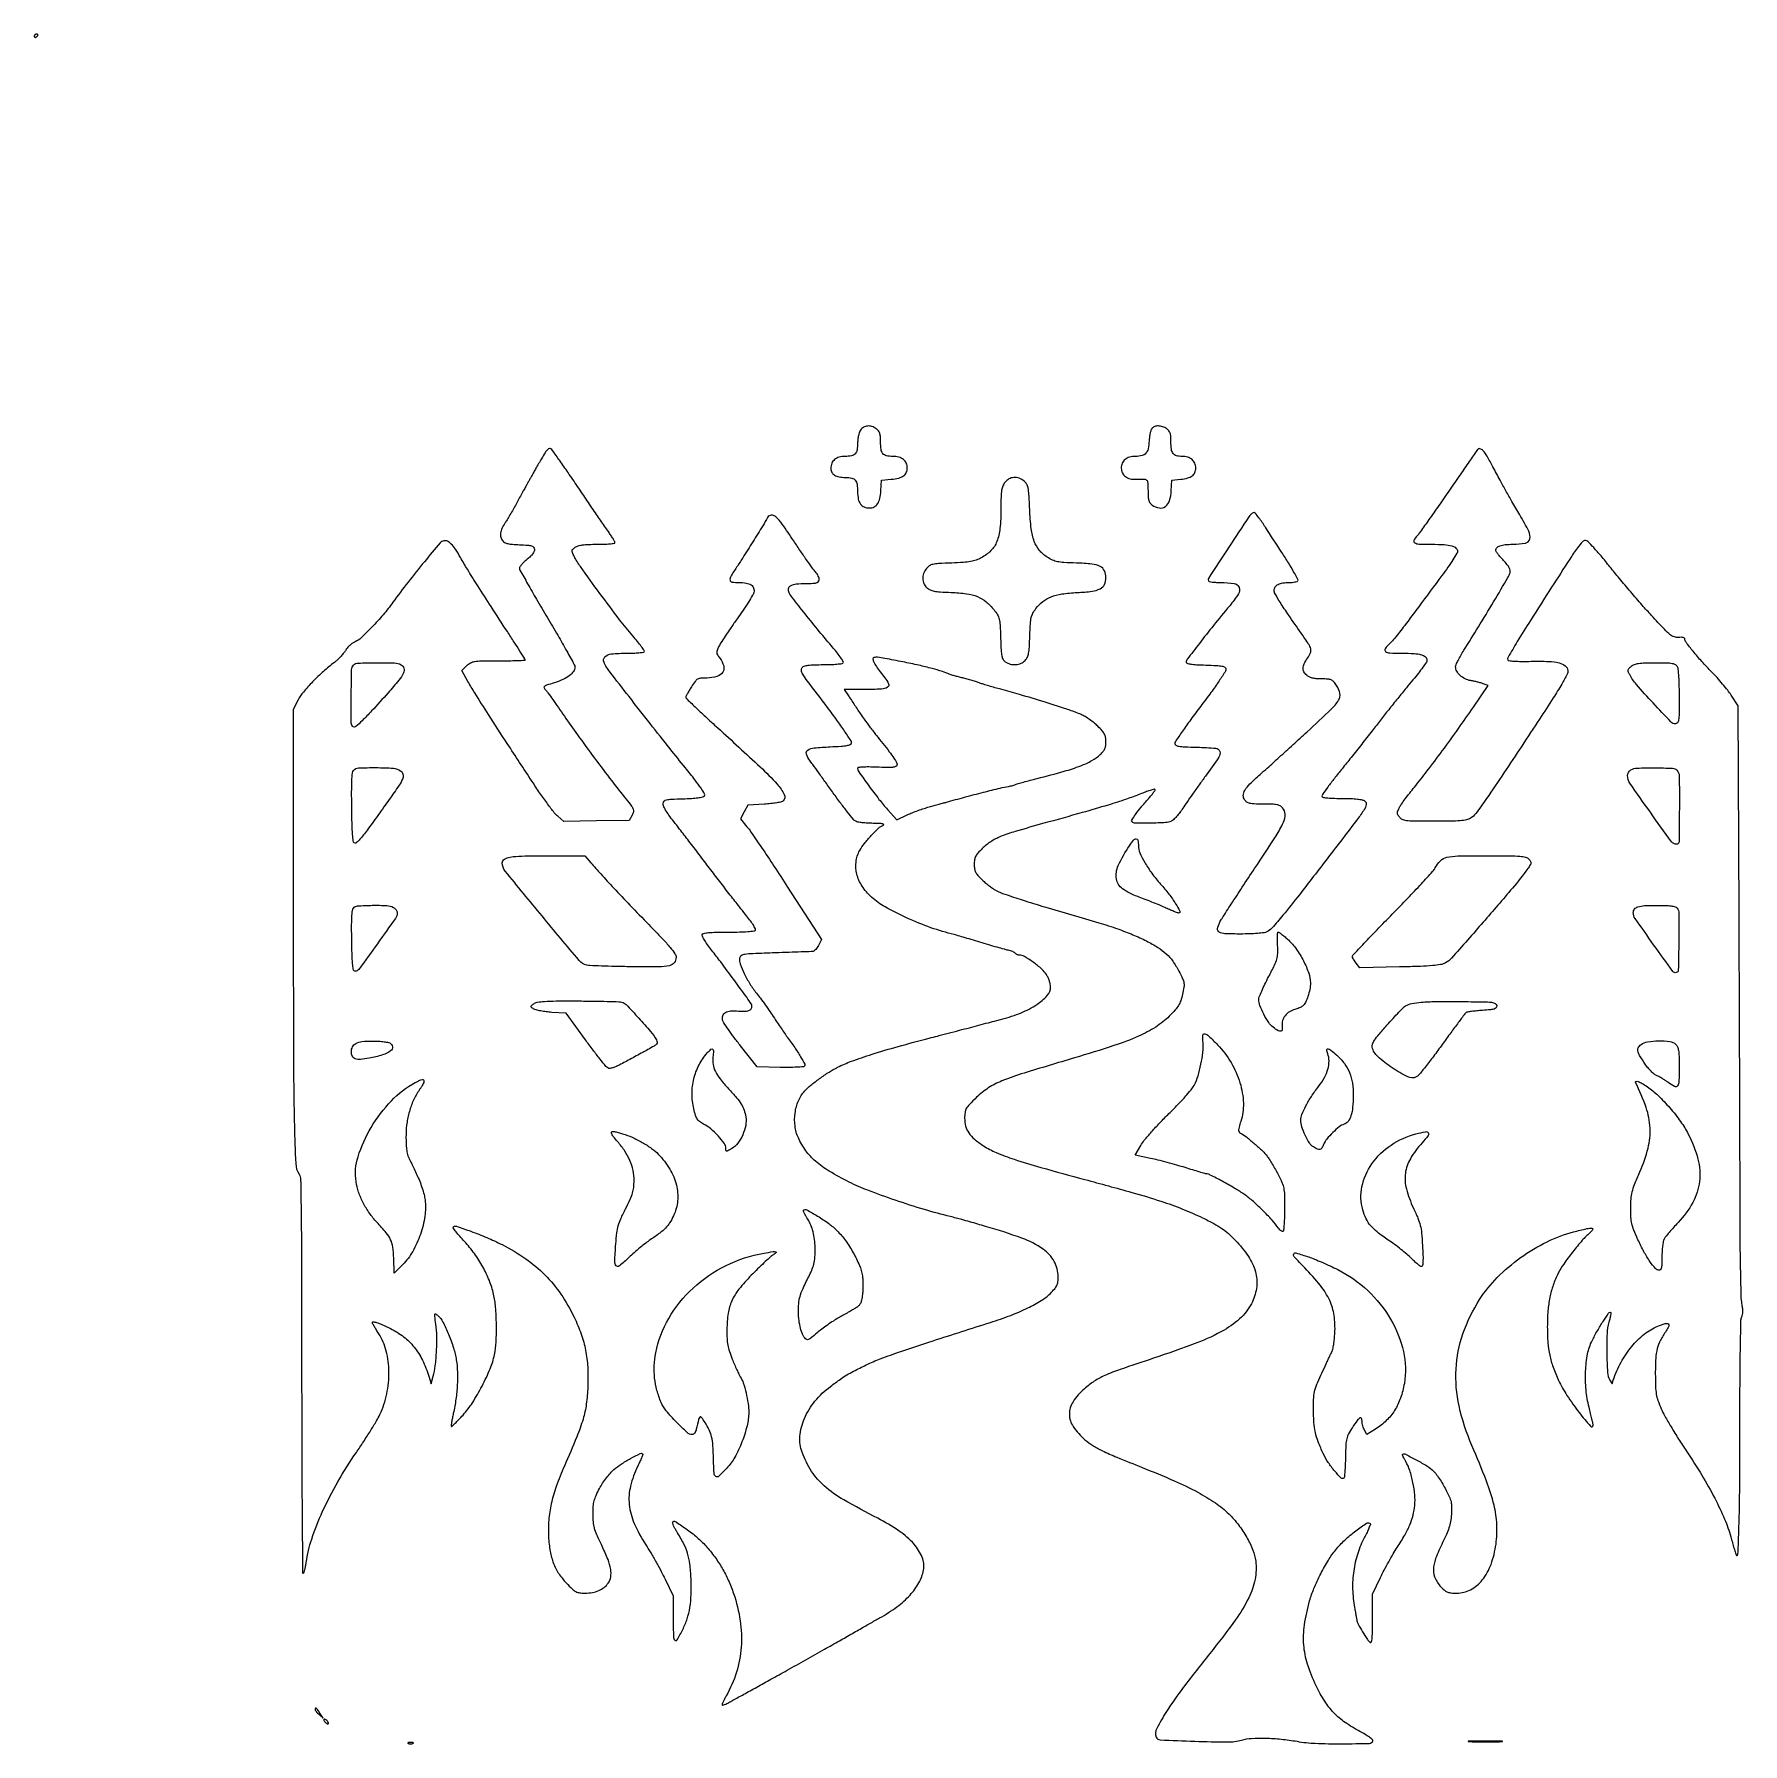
# Model space of a CAD drawing. Extents: x 0 to 894, y 129 to 1024.
import ezdxf

# ---------------------------------------------------------------- set-up
doc = ezdxf.new("R2010")
doc.units = 0

msp = doc.modelspace()

# ---------------------------------------------------------------- linework, layer by layer
for points in [[(0, 1022.940983, 0.108972), (0.078288, 1022.586039, 0.182303), (0.29375, 1022.3746, 0.161196), (0.6179, 1022.343488, 0.082592), (1, 1022.5, 0.029505), (1.382774, 1022.768994, 0.035638), (1.70625, 1023.066025, 0.038439), (1.934461, 1023.34829, 0.151918), (2, 1023.559017, 0.210953), (1.92554, 1023.727648, 0.081139), (1.70625, 1023.870461, 0.061769), (1.382849, 1023.967655, 0.042167), (1, 1024, 0.105053), (0.618444, 1023.918938, 0.099167), (0.29375, 1023.688914, 0.09642), (0.076123, 1023.345238, 0.093332)], [(432.556704, 816.777494, 0.069138), (431.95693, 815.605352, 0.027469), (431.456402, 813.864541, 0.026506), (431.114334, 811.896003, 0.029771), (431, 809.977494, -0.040422), (430.709344, 806.388075, -0.149046), (429.715453, 804.369427, -0.158335), (427.805896, 803.318018, -0.047346), (424.454988, 803, 0.064256), (421.278917, 802.590143, 0.111572), (418.930085, 801.370607, 0.12499), (417.502609, 799.375243, 0.093343), (417, 796.706443, 0.120068), (417.504444, 794.636074, 0.137393), (418.891096, 793.150768, 0.097406), (421.273656, 792.274415, 0.039586), (424.734259, 792, -0.053758), (427.94912, 791.653346, -0.167268), (429.785089, 790.537042, -0.140251), (430.733269, 788.381161, -0.033929), (431, 784.454988, 0.04782), (431.363367, 780.664345, 0.110337), (432.500402, 778.054809, 0.138852), (434.438482, 776.537709, 0.09736), (437.173753, 776, 0.115432), (439.647112, 776.578721, 0.131373), (441.470499, 778.181003, 0.094541), (442.641867, 780.950916, 0.03878), (443.189482, 785.011869), (443.5, 790.5), (448.614345, 791.014972, 0.033872), (452.55425, 791.683465, 0.095668), (455.084461, 792.833309, 0.135734), (456.49574, 794.565451, 0.103835), (457, 796.967457, 0.105262), (456.467015, 799.471113, 0.12114), (454.971363, 801.395824, 0.10451), (452.554103, 802.595925, 0.063223), (449.371259, 803, -0.05223), (446.079478, 803.3448, -0.168361), (444.22096, 804.464727, -0.141451), (443.266342, 806.638222, -0.033214), (443, 810.643296, 0.016835), (442.905768, 813.441199, 0.06222), (442.569808, 815.173008, 0.092037), (441.902058, 816.396913, 0.069305), (440.777494, 817.443296, 0.07069), (438.450791, 818.624794, 0.102743), (436.173399, 818.908542, 0.114856), (434.154264, 818.262818, 0.10578)], [(585.036294, 817.543731, 0.095094), (584.55246, 816.664582, 0.022631), (584.107678, 815.046363, 0.022466), (583.758874, 813.108152, 0.020524), (583.572225, 811.087026, -0.035941), (583.063189, 806.965914, -0.131124), (581.914154, 804.620314, -0.156602), (579.883493, 803.392439, -0.058357), (576.532543, 803, 0.062557), (573.329381, 802.597663, 0.109606), (570.955651, 801.397128, 0.125094), (569.510918, 799.43761, 0.096907), (569, 796.826247, 0.112861), (569.56356, 794.361352, 0.119623), (571.136209, 792.446768, 0.105188), (573.596796, 791.302111, 0.071778), (576.681195, 791.047057, -0.015305), (580.805056, 791.171633, -0.191882), (582.226722, 790.604519, -0.190259), (582.875219, 789.212795, -0.015008), (583, 785.056704, 0.013165), (583.08579, 781.799089, 0.058926), (583.408969, 779.920597, 0.095545), (584.07245, 778.641809, 0.072796), (585.222506, 777.556704, 0.109949), (588.957629, 776.012648, 0.206666), (592.076379, 776.75809, 0.157841), (594.249768, 779.831681, 0.061545), (595.189482, 785.011869), (595.5, 790.5), (600.13652, 791.033375, 0.036647), (603.794248, 791.728474, 0.09665), (606.180658, 792.892331, 0.131825), (607.522839, 794.613896, 0.100349), (608, 796.967457, 0.10448), (607.485563, 799.402469, 0.113505), (606.036659, 801.338565, 0.102928), (603.756915, 802.575623, 0.073139), (600.871259, 803, -0.062019), (597.907606, 803.369024, -0.168574), (596.164241, 804.515628, -0.132061), (595.255595, 806.711034, -0.032465), (595, 810.643296, 0.016835), (594.905768, 813.441199, 0.06222), (594.569808, 815.173008, 0.092037), (593.902058, 816.396913, 0.069305), (592.777494, 817.443296, 0.067168), (590.648844, 818.543062, 0.08263), (588.451146, 818.938116, 0.095163), (586.492142, 818.588147, 0.128586)], [(265.526486, 801.791455, 0.000833), (264.046903, 799.244371, 0.000941), (262.634989, 796.793807, 0.000857), (261.441866, 794.705662, 0.00516), (260.834865, 793.612995, -0.002201), (260.305158, 792.646028, -0.000712), (259.512576, 791.21898, -0.000709), (258.626732, 789.634636, -0.000797), (257.769919, 788.112995, 0.002275), (256.747254, 786.284189, 0.000801), (255.296489, 783.651942, 0.000795), (253.711029, 780.753458, 0.000933), (252.217237, 778, -0.004859), (250.700638, 775.256136, -0.004122), (249.046549, 772.386498, -0.004157), (247.496349, 769.797144, -0.011637), (246.353283, 768.017865, 0.040425), (244.800579, 765.264695, 0.078802), (244.116637, 762.844539, 0.097482), (244.281354, 760.687355, 0.094018), (245.25, 758.722616, 0.124023), (246.248629, 757.917567, 0.053398), (247.881087, 757.36751, 0.03435), (250.320853, 756.999686, 0.010862), (254, 756.781487, -0.006872), (258.353566, 756.558137, -0.056426), (260.306216, 756.207385, -0.146393), (261.300001, 755.554604, -0.140094), (261.793082, 754.451986, -0.124849), (261.674887, 753.343984, -0.06543), (261.023894, 752.109729, -0.047593), (259.831877, 750.726107, -0.021902), (258.043082, 749.154863, 0.019694), (256.494964, 747.807082, 0.02526), (255.187655, 746.444159, 0.024572), (254.235323, 745.2295, 0.155176), (254, 744.489513, 0.128039), (254.264811, 743.472367, 0.001094), (258.259375, 736.357338, 0.003754), (262.942137, 728.202732, 0.0024), (268.5, 718.794276, -0.003053), (274.057323, 709.358617, -0.004694), (278.740625, 701.117576, -0.001694), (282.674802, 693.98413, -0.125812), (283, 692.712185, -0.158763), (282.262189, 690.447131, -0.072387), (280.060817, 688.196424, -0.056071), (276.63731, 686.144581, -0.03423), (272.221838, 684.485229, 0.004662), (268.106814, 683.210659, 0.105459), (267.035644, 682.597591, 0.351354), (266.912822, 681.860283, 0.053989), (267.837186, 680.561561, -0.02431), (268.934075, 679.1991, -0.002308), (271.436716, 675.727459, -0.002945), (274.378695, 671.554645, -0.002316), (277.51865, 667, 0.00671), (284.361138, 657.258938, 0.003364), (293.254468, 645.12551, 0.003365), (302.322987, 633.095981, 0.006616), (309.724317, 623.675236, -0.006701), (312.652695, 619.946552, -0.073159), (313.575328, 618.282653, -0.157281), (313.640773, 616.926719, -0.061921), (312.926009, 615.175236), (311.425565, 612.5), (294.317039, 612.226834), (277.208514, 611.953667), (274.022959, 614.634135, -0.053341), (272.251669, 616.480273, -0.006053), (268.762926, 621.107571, -0.00727), (264.74691, 626.740381, -0.005853), (260.589796, 632.907301, -0.000877), (247.642089, 652.683939, -0.001934), (237.837439, 667.845092, -0.002103), (230.606227, 679.227366, -0.012833), (227.046893, 685.218036), (223.845162, 690.936071), (226.377127, 693.468036, -0.0702), (228.324605, 694.933907, -0.088604), (230.45577, 695.659865, -0.034924), (233.95227, 695.946324, -0.002981), (242.954545, 696, 0.003712), (248.340208, 696.039989, 0.006186), (252.874148, 696.163438, 0.001534), (256.784056, 696.330335, 0.400883), (257, 696.556386, 0.141583), (256.883254, 696.96041, 0.000531), (254.254996, 701.118708, 0.002696), (251.237621, 705.825108, 0.001684), (247.655307, 711.306386, -0.001647), (239.109795, 724.379707, -0.00293), (232.171386, 735.209596, -0.003462), (226.749799, 743.914935, -0.009706), (223.114525, 750.10979, 0.018179), (220.491605, 754.410871, 0.051131), (218.26147, 757.134305, 0.081126), (216.252213, 758.570507, 0.163674), (214.345341, 758.82799, 0.171652), (212.481135, 757.73511, 0.002547), (204.231442, 747.850185, 0.007369), (195.677847, 737.177819, 0.008225), (187.756737, 726.637175, -0.018777), (182.658046, 720.142315, -0.015392), (176.748006, 713.589648, -0.012998), (171.150471, 708.050665, -0.090608), (167.930629, 705.971266, 0.058712), (166.659764, 705.260417, 0.029851), (165.241949, 704.097468, 0.029179), (163.904695, 702.706767, 0.038492), (162.868189, 701.286726, -0.031753), (161.785364, 699.760496, -0.017739), (160.289862, 698.041618, -0.01764), (158.648209, 696.404459, -0.027286), (157.109346, 695.123493, 0.022627), (151.44288, 690.495309, 0.018024), (145.75437, 685.021429, 0.01807), (140.922156, 679.648287, 0.05268), (138.145727, 675.510983), (135.5, 670.5), (135.593373, 559.5, 0.000609), (135.743481, 486.578743, 0.004884), (136.18136, 453.011193, 0.005796), (136.876055, 432.827116, 0.12933), (138.61, 427.285183, -0.135906), (139.436447, 424.518782, -0.001753), (139.741301, 406.202173, -0.002852), (139.951209, 377.958317, -0.000432), (140, 321.476166, 0.000756), (140.060971, 281.130381, 0.00135), (140.2508, 247.962905, 0.00009), (140.503252, 218.61991, 0.584436), (140.868192, 218.418538, 0.172671), (141.242825, 218.88634, 0.016574), (141.68092, 220.301907, 0.019568), (142.09225, 222.075751, 0.014212), (142.415763, 224.076523, -0.048225), (145.260735, 236.323048, -0.025636), (150.980787, 250.816593, -0.023597), (158.932908, 266.304458, -0.020827), (168.623663, 281.652871, 0.006378), (172.38805, 287.249994, 0.00615), (176.055385, 293.009314, 0.006096), (179.161087, 298.160876, 0.02224), (180.942996, 301.535176, 0.058614), (184.555313, 312.280964, 0.055117), (185.677136, 323.800681, 0.057712), (184.266268, 334.73335, 0.081544), (180.392447, 343.735586, -0.003839), (179.092347, 345.802762, -0.005819), (177.996531, 347.622177, -0.002451), (177.08818, 349.188379, -0.130905), (177, 349.519417, -0.440288), (177.512529, 349.988625, -0.055946), (179.161492, 349.654408, -0.027716), (181.971377, 348.573703, -0.006433), (186.561999, 346.437984, -0.05414), (193.328947, 342.228449, -0.057761), (198.871968, 336.744287, -0.054675), (203.244955, 329.862921, -0.040945), (206.536982, 321.5), (207.744464, 317.5), (208.881455, 321.5, 0.041197), (209.955405, 326.949016, 0.015602), (210.58392, 334.686866, 0.015798), (210.728449, 342.603749, 0.03286), (210.241196, 348.75594, -0.002785), (209.652602, 352.95816, -0.091659), (209.702723, 353.975772, -0.517484), (210.128909, 354.147829, -0.038862), (211.304435, 353.25594, -0.090516), (213.932053, 349.894766, -0.022289), (216.919403, 343.52293, -0.023593), (219.496383, 336.389373, -0.037195), (220.948826, 330.047064, -0.02889), (221.539596, 323.713532, -0.022799), (221.468347, 316.828168, -0.021567), (220.746632, 309.566736, -0.019192), (219.384058, 302.103027, 0.006749), (218.867142, 299.622551, 0.01048), (218.495213, 297.468701, 0.00504), (218.239686, 295.654848, 0.232897), (218.357086, 295.309581, 0.404083), (218.656903, 295.304377, 0.004223), (220.315724, 296.878271, 0.010322), (222.248345, 298.821844, 0.006177), (224.468038, 301.206554, 0.042448), (229.379763, 307.63586, 0.021853), (234.45063, 316.41415, 0.021812), (238.6843, 325.488959, 0.048036), (240.92082, 332.799221, 0.037455), (241.778593, 339.569417, 0.016339), (241.946066, 348.631899, 0.016346), (241.520876, 357.693821, 0.037095), (240.471195, 364.46797, 0.037934), (238.241536, 371.582024, 0.03125), (234.838293, 378.773029, 0.030325), (230.439212, 385.710171, 0.030295), (225.231935, 392.066668, -0.007392), (222.782118, 394.79245, -0.01222), (220.805334, 397.173453, -0.005858), (219.246418, 399.195627, -0.373675), (219.275463, 399.608796, -0.28215), (220.973529, 400.016062, -0.007423), (228.63168, 397.397629, -0.015069), (236.951404, 394.128202, -0.016053), (244.882444, 390.426613, -0.034817), (257.252994, 383.038532, -0.045148), (267.367374, 374.549995, -0.04589), (275.66942, 364.503765, -0.037844), (282.617281, 352.460158, -0.026853), (286.314389, 343.565029, -0.036469), (288.610422, 335.181276, -0.035288), (289.71109, 326.340364, -0.022949), (289.787529, 316.043365, -0.024888), (288.979477, 306.908784, -0.037376), (287.291039, 299.09128, -0.025773), (284.001739, 289.761886, -0.006062), (277.517159, 274.535886, 0.017735), (273.265361, 263.868473, 0.0309), (270.615765, 254.724269, 0.035135), (269.328769, 246.209389, 0.033962), (269.22538, 237.5, 0.028795), (270.102676, 229.810801, 0.049129), (271.821519, 223.584608, 0.054193), (274.57243, 218.246194, 0.045308), (278.556597, 213.265061, 0.011518), (281.683721, 210.155649, 0.066726), (283.565909, 208.79404, 0.091679), (285.469054, 208.184053, 0.031842), (288.356257, 208, 0.045279), (292.151466, 208.344389, 0.056706), (295.532207, 209.369024, 0.06215), (298.338744, 211.019879, 0.076129), (300.439296, 213.216795, 0.112787), (301.770953, 216.489973, 0.081292), (301.769116, 220.446631, 0.053529), (300.349968, 225.581434, 0.018433), (297.25, 232.64678, -0.008042), (294.546224, 238.476796, -0.035957), (293.268505, 242.017971, -0.047488), (292.687318, 245.221071, -0.021501), (292.509825, 249.485908, -0.01717), (292.654296, 253.526697, -0.045427), (293.117204, 256.379431, -0.044756), (294.09209, 259.125705, -0.016266), (295.939665, 262.826013, -0.022233), (297.546551, 265.50624, -0.016369), (299.55066, 268.329749, -0.016608), (301.62613, 270.879481, -0.035108), (303.42984, 272.678798, -0.03492), (307.149363, 275.472388, -0.017879), (312.161247, 278.467226, -0.00897), (317.18952, 281.116539, -0.323744), (318.41329, 280.920043, -0.288533), (318.501352, 280.532777, -0.007804), (317.870744, 278.825519, -0.013896), (317.013946, 276.78321, -0.008787), (315.907474, 274.448599, 0.056128), (312.122585, 264.015792, 0.084535), (311.474311, 254.385377, 0.077741), (314.065552, 244.510688, 0.040622), (320.098521, 233.281215, -0.009038), (322.689209, 229.11318, -0.005808), (325.549675, 224.190967, -0.005837), (328.237956, 219.306657, -0.010898), (330.281104, 215.281215), (334.5, 206.5), (334.5, 194.334845, 0.004789), (334.587423, 185.20669, 0.182967), (335.336531, 183.337052, 0.507608), (336.517226, 183.469424, 0.013098), (339.458459, 188.937186, 0.038768), (341.761571, 194.542815, 0.03782), (343.194694, 200.483183, 0.032682), (343.85039, 207.307874, 0.018393), (343.797602, 215.634227, 0.018928), (343.180225, 223.242112, 0.043958), (342.006649, 228.839207, 0.045518), (339.901368, 234.02693, 0.021656), (336.318818, 240.287011, -0.0162), (335.409446, 241.836575, -0.021705), (334.693673, 243.299994, -0.019582), (334.211325, 244.535034, -0.165211), (334.207962, 245.123885, -0.488299), (335.48307, 245.575741, -0.013211), (341.133426, 241.756839, -0.021364), (346.98839, 237.179958, -0.034308), (351.515474, 232.747846, -0.02301), (356.198023, 226.973869, -0.026968), (360.070147, 221.082558, -0.026805), (363.304292, 214.777385, -0.022241), (366.073101, 207.761215, -0.046151), (369.535042, 193.562904, -0.054771), (370.052146, 179.776788, -0.056646), (367.584767, 166.600381, -0.055363), (362.213487, 154.204828, 0.011138), (361.303094, 152.52737, 0.017533), (360.605261, 151.044702, 0.011885), (360.114173, 149.818993, 0.293709), (360.188195, 149.478472, 0.270817), (360.508515, 149.394476, 0.020717), (361.391255, 149.681066, 0.023951), (362.47481, 150.143337, 0.015671), (363.678227, 150.773644, -0.001896), (365.702377, 151.905935, -0.000133), (371.384968, 155.054509, -0.000189), (378.163606, 158.804675, -0.000142), (385.618538, 162.922556, 0.001062), (394.082978, 167.618399, 0.000669), (403.94732, 173.135614, 0.000672), (413.632266, 178.586646, 0.001235), (421.5, 183.054483, -0.0002), (428.302222, 186.935884, -0.000243), (434.68125, 190.568303, -0.000205), (440.052224, 193.62033, -0.001692), (442.5, 194.999009, 0.030813), (451.574353, 200.830417, 0.049129), (458.43467, 206.981716, 0.058415), (463.075602, 213.414764, 0.080879), (465.489695, 220.093376, 0.144734), (464.807934, 226.752333, 0.083991), (460.522752, 233.631737, 0.061699), (452.719813, 240.515286, 0.031965), (441.524436, 247.161282, -0.01268), (423.735611, 256.814269, -0.048822), (413.511271, 264.115114, -0.071061), (406.947959, 271.731901, -0.051507), (401.905571, 281.74678, -0.114682), (400.770574, 290.093942, -0.078766), (403.147606, 299.386523, -0.070122), (408.690766, 308.475495, -0.060508), (416.784698, 316.20331, -0.004953), (422.011616, 320.02626, -0.020224), (425.299028, 322.18543, -0.018398), (428.890438, 324.165685, -0.003607), (435.5, 327.439582, -0.022624), (442.885316, 330.627102, -0.008089), (453.681521, 334.519545, -0.004648), (470.459111, 340.089856, -0.000929), (500.5, 349.693056, 0.01406), (511.137401, 353.40409, 0.021736), (520.07368, 357.258875, 0.025359), (527.133608, 361.128763, 0.058384), (531.877926, 364.877926, 0.01794), (534.15427, 367.323758, 0.067581), (535.296991, 369.072924, 0.079755), (535.834291, 370.909881, 0.031356), (536, 373.54966, 0.128063), (533.895129, 381.63299, 0.113955), (528.05084, 388.079889, 0.065001), (517.025257, 393.786848, 0.016916), (498, 399.964949, 0.000339), (489.688027, 402.350445, 0.002219), (485.511595, 403.525967, 0.004151), (482.548924, 404.319266, 0.003856), (479.5, 405.083555, -0.013814), (466.053984, 408.740176, -0.008953), (450.70899, 413.673501, -0.008821), (436.376621, 418.850131, -0.024743), (426.60827, 423.139029, -0.018548), (416.134559, 428.864738, -0.044369), (408.96392, 434.049782, -0.056069), (403.873796, 439.579392, -0.051522), (399.970845, 446.25497, -0.076369), (398.229817, 452.457119, -0.063995), (398.274869, 459.296992, -0.065311), (400.027989, 465.761069, -0.087734), (403.297728, 470.858999, -0.035777), (406.427531, 473.79793, -0.014734), (411.051058, 477.334455, -0.014795), (416.071246, 480.724298, -0.024103), (420.541427, 483.260846, -0.029965), (427.724437, 486.365938, -0.010081), (438.536585, 490.0446, -0.008716), (452.16042, 494.115402, -0.005199), (468.5, 498.506308, 0.000438), (472.797145, 499.617306, 0.000203), (478.38125, 501.068674, 0.000201), (484.248062, 502.598574, 0.000279), (489.5, 503.973516, -0.000021), (494.460937, 505.275012, -0.000021), (499.44375, 506.581801, -0.00002), (503.807827, 507.725936, -0.00008), (506.5, 508.431168, 0.032492), (516.62887, 511.799021, 0.049897), (524.796558, 516.110282, 0.062598), (530.255723, 520.806549, 0.185936), (532, 525.334914, 0.055109), (531.848568, 526.704663, 0.025845), (531.369147, 528.424274, 0.025235), (530.674649, 530.193668, 0.032282), (529.852416, 531.738795, 0.074637), (527.388497, 534.648837, 0.023753), (522.931157, 538.192748, 0.020798), (518.27715, 541.259516, 0.136094), (515.607054, 542, -0.055775), (514.995167, 542.068469, -0.049662), (514.387854, 542.27115, -0.052617), (513.874554, 542.569486, -0.096699), (513.547549, 542.923063, 0.129179), (513.127264, 543.322753, 0.026202), (512.193326, 543.775001, 0.026026), (511.020194, 544.198618, 0.021815), (509.738532, 544.527061, -0.015085), (507.837525, 544.987052, -0.002289), (504.073194, 546.037604, -0.002563), (499.640354, 547.32122, -0.002216), (495, 548.71313, 0.000922), (490.449579, 550.090911, 0.001211), (486.290625, 551.330823, 0.000879), (482.800052, 552.355599, 0.011586), (481.5, 552.702319, -0.026451), (469.401489, 556.317277, -0.020597), (456.673765, 561.466327, -0.02069), (445.402025, 567.149335, -0.058667), (438.27604, 572.296704, -0.062038), (433.347941, 578.098887, -0.083211), (430.575774, 584.405205, -0.09212), (430.166016, 590.759233, -0.096663), (432.088754, 596.719584, -0.041297), (434.519714, 600.371397, -0.020131), (438.17231, 604.619841, -0.018249), (441.952706, 608.389076, -0.087533), (444.5, 610.031915, 0.447271), (444.619733, 610.379833, 0.226903), (444.19374, 610.680639, 0.033219), (442.391797, 610.865374, 0.006771), (439.184259, 610.936614, -0.012402), (436.244895, 611.03502, -0.014479), (433.46269, 611.278314, -0.013502), (431.136075, 611.613744, -0.080475), (429.979747, 612.010839, -0.09785), (428.860993, 612.927576, -0.004542), (425.760342, 616.760623, -0.007379), (422.168642, 621.423818, -0.005218), (418.268131, 626.760839, 0.000388), (414.32822, 632.262545, 0.000466), (410.613594, 637.430993, 0.000398), (407.476419, 641.780114, 0.003121), (406.003919, 643.791476, -0.078551), (404.227913, 647.191205, -0.336331), (404.911351, 649.224441, -0.126203), (408.177673, 650.404014, -0.012394), (416.594245, 651, 0.005277), (422.312833, 651.323215, 0.028707), (425.390679, 651.708123, 0.057708), (427.123249, 652.238565, 0.247351), (427.775038, 653.055474, 0.195088), (427.563088, 654.118165, 0.003361), (424.214224, 659.131482, 0.00799), (420.134432, 664.948647, 0.005168), (415.236497, 671.555474, -0.000717), (404.792918, 685.383797, -0.021), (402.286378, 689.020898, -0.108327), (401.582767, 690.97506, -0.208578), (402.036355, 692.543805, -0.148143), (403.106509, 693.250955, -0.039641), (405.124229, 693.682151, -0.025633), (408.217095, 693.930239, -0.007197), (413.063428, 694, 0.008993), (416.868442, 694.068444, 0.01366), (420.169359, 694.277636, 0.008246), (422.879847, 694.56904, 0.227201), (423.466097, 694.945144, 0.282075), (423.468484, 695.588618, 0.011688), (422.173176, 697.611578, 0.01729), (420.427395, 700.018686, 0.011072), (418.244395, 702.695144, -0.004348), (410.926971, 711.424309, -0.003931), (403.509578, 720.57635, -0.002216), (396.88324, 728.961004, -0.046346), (395.156308, 731.644995, -0.166383), (394.836334, 733.771277, -0.224441), (395.953944, 735.330332, -0.101873), (398.869153, 736.245671, -0.025304), (403.891474, 736.5, 0.008772), (407.52465, 736.563744, 0.056098), (409.343402, 736.833348, 0.131136), (410.321694, 737.393515, 0.151011), (410.826394, 738.339211, 0.10896), (410.803093, 739.215231, 0.044657), (410.412236, 740.345593, 0.041418), (409.757945, 741.529291, 0.041636), (408.918524, 742.586727, -0.032337), (407.590137, 744.197756, -0.003126), (404.650477, 748.327385, -0.003962), (401.212484, 753.304951, -0.003121), (397.566108, 758.747516, 0.007826), (391.529563, 767.576845, 0.056422), (388.105452, 771.417887, 0.203537), (385.779997, 772.210285, 0.251499), (383.874868, 771, -0.009729), (381.353449, 766.711576, -0.001488), (376.142166, 758.286668, -0.001638), (370.86272, 749.869654, -0.007299), (367.676105, 744.985399, 0.011429), (364.602544, 740.188315, 0.173685), (364.210611, 738.284439, 0.33327), (365.236766, 737.256033, 0.035792), (368.80887, 737, -0.039167), (372.733732, 736.692079, -0.106472), (375.321153, 735.692286, -0.168542), (376.589953, 734.043794, -0.142945), (376.67398, 731.837169, -0.073041), (376.053031, 730.333934, -0.006097), (373.845855, 726.731871, -0.008024), (371.079137, 722.490355, -0.006109), (367.918277, 717.931578, 0.003791), (364.691172, 713.323028, 0.004528), (361.722353, 708.929525, 0.003923), (359.28384, 705.185952, 0.029398), (358.249055, 703.339145, 0.022381), (357.409563, 701.392704, 0.116885), (357.259583, 700.243036, 0.118275), (357.642521, 699.155116, 0.023157), (358.857298, 697.454287, -0.100276), (360.889998, 693.419055, -0.212421), (360.371203, 690.029287, -0.179784), (357.346237, 687.75564, -0.072319), (352.149235, 687, 0.018599), (348.867294, 686.877877, 0.112268), (347.248167, 686.380592, 0.105764), (345.957977, 685.220552, 0.015638), (343.977976, 682.304219, 0.006437), (342.837085, 680.452953, 0.00915), (341.87478, 678.776639, 0.005756), (341.113674, 677.35422, 0.12053), (341, 676.889511, 0.20455), (341.204516, 676.410512, 0.000684), (345.920313, 671.907157, 0.00355), (351.328513, 666.829468, 0.002199), (357.75, 660.937863, -0.002352), (380.01284, 640.499486, -0.023024), (388.962155, 631.405024, -0.065491), (392.617644, 626.067764, -0.323982), (392.081201, 622.676784, -0.142843), (391.197871, 622.190181, -0.012896), (388.696295, 621.698805, -0.015923), (385.623841, 621.277341, -0.011776), (382.204417, 621), (373.5, 620.5), (371.561378, 616.879327), (369.622756, 613.258654), (373.061378, 609.190276, -0.0257), (375.188409, 606.394143, -0.001799), (380.716985, 598.231542, -0.002546), (387.22805, 588.436129, -0.001914), (394.294316, 577.596988), (412.088633, 550.072077), (410.518636, 547.036038, -0.027816), (409.827682, 545.864485, -0.033761), (409.050182, 544.854338, -0.035952), (408.298785, 544.117755, -0.151053), (407.72432, 543.872345, -0.016229), (406.804831, 543.80655, -0.000243), (401.425269, 543.599375, -0.000659), (395.178446, 543.37009, -0.000436), (388, 543.122345, 0.001817), (376.219614, 542.683176, 0.025819), (372.02553, 542.294016, 0.092094), (370.038184, 541.618141, 0.233483), (369.19923, 540.393314, 0.122784), (369.514023, 537.333934, 0.025982), (371.61312, 532.352871, 0.026901), (374.611234, 526.923994, 0.029174), (378.101979, 522, -0.008953), (380.138508, 519.360286, -0.004325), (382.655313, 515.9125, -0.004287), (385.217106, 512.27308, -0.006142), (387.4204, 509, 0.001858), (389.43887, 505.9453, 0.001977), (391.438663, 502.96875, 0.001879), (393.17914, 500.420845, 0.00916), (394.196437, 499, -0.009946), (398.093524, 493.538864, -0.016587), (401.12574, 488.774013, -0.010737), (403.340326, 484.834225, -0.330285), (403.184474, 483.784474, -0.181696), (402.455998, 483.453963, -0.005507), (399.083008, 483.266758, -0.010231), (395.045095, 483.169955, -0.006816), (390.416821, 483.216821), (378.5, 483.5), (369.718626, 494.5, -0.006693), (366.310382, 498.888558, -0.008883), (363.335806, 502.975392, -0.006669), (360.964728, 506.455615, -0.083697), (360.321167, 507.905591, -0.145027), (360.408562, 510.245705, -0.184176), (361.77363, 511.900857, -0.11341), (364.545263, 512.73105, -0.040682), (368.692449, 512.66408, 0.038682), (372.270809, 512.592001, 0.107785), (374.677577, 513.263087, 0.21863), (375.657415, 514.542302, 0.194575), (375.386864, 516.206195, 0.020235), (372.958962, 519.863892, 0.001649), (366.187262, 529.156101, 0.002359), (359.328941, 538.410402, 0.007828), (354.694541, 544.404602, -0.013128), (352.619777, 547.147724, -0.019181), (350.952557, 549.676187, -0.015018), (349.747802, 551.807184, -0.215999), (349.6977, 552.654602, -0.253478), (350.495163, 553.337123, -0.028647), (352.928287, 553.715095, -0.019761), (356.855237, 553.940428, -0.00445), (363.547972, 554, 0.005997), (369.154409, 554.067248, 0.012779), (373.483706, 554.281922, 0.008706), (376.800233, 554.589629, 0.230795), (377.532289, 555.052245, 0.273727), (377.546001, 555.765961, 0.012913), (376.25811, 557.909733, 0.018218), (374.496036, 560.467553, 0.011768), (372.281439, 563.302245, -0.005182), (369.176498, 567.170465, -0.001391), (364.325524, 573.379409, -0.001409), (358.854354, 580.463604, -0.001457), (353.484225, 587.5, 0.000815), (348.118119, 594.549877, 0.000784), (342.659009, 601.674528, 0.000775), (337.827316, 607.939766, 0.00285), (334.741757, 611.881371, -0.011538), (332.241978, 615.191596, -0.02387), (330.47732, 617.908712, -0.028054), (329.380575, 620.056241, -0.140367), (329.197664, 621.381371, -0.160737), (329.780862, 622.557021, -0.142386), (330.978286, 623.224745, -0.045402), (333.439054, 623.559166, -0.004095), (339.655725, 623.783942, 0.008479), (344.033188, 623.980666, 0.017976), (347.410507, 624.31208, 0.017666), (349.902696, 624.737553, 0.172313), (350.80255, 625.283942, 0.311077), (350.890288, 626.369446, 0.018132), (349.033871, 629.338496, 0.016885), (345.944632, 633.586079, 0.00475), (340.841464, 640, -0.002607), (332.826787, 649.985112, -0.001174), (322.407891, 663.16856, -0.001155), (311.370138, 677.269641, -0.001479), (301.27425, 690.308414, -0.052893), (298.276346, 695.195651, -0.30893), (298.717202, 698.022215, -0.184398), (302.038809, 699.635406, -0.021857), (310.375242, 700, 0.008275), (313.669081, 700.054518, 0.012666), (316.519877, 700.221284, 0.007164), (318.87346, 700.452893, 0.230139), (319.347535, 700.753307, 0.297236), (319.334613, 701.28576, 0.006579), (317.778479, 703.487484, 0.012736), (315.795329, 706.075236, 0.00799), (313.352289, 709.003307, -0.014925), (306.43445, 717.532331, -0.00414), (296.097903, 731.318985, -0.002824), (285.910165, 745.308932, -0.038379), (282.629689, 750.695169, -0.014621), (281.676553, 752.714071, -0.134951), (281.539459, 753.662429, -0.180088), (281.933396, 754.417134, -0.030598), (283.22518, 755.445169, -0.084386), (284.770436, 756.177636, -0.034977), (287.041514, 756.648284, -0.024633), (290.213066, 756.919035, -0.008977), (294.722506, 757, 0.009007), (298.279662, 757.064085, 0.014925), (301.274736, 757.261675, 0.008617), (303.688141, 757.535455, 0.376575), (304, 757.890809, 0.128086), (303.855128, 758.447056, 0.007792), (302.985832, 759.94733, 0.011215), (301.870073, 761.714535, 0.008037), (300.547514, 763.640809, -0.003959), (298.508625, 766.559108, -0.000566), (294.385494, 772.575886, -0.000643), (289.525091, 779.705465, -0.000549), (284.418596, 787.234547, 0.001907), (279.468489, 794.490563, 0.002868), (275.091777, 800.776288, 0.001151), (271.297078, 806.133774, 0.064965), (270.468669, 807.026003, 0.271601), (269.650401, 807.16, 0.111971), (268.682641, 806.51048, 0.047248), (267.410069, 804.878387, 0.009977)], [(755.486119, 806.596312, 0.004231), (754.756336, 805.559659, 0.000064), (750.565686, 799.4969, 0.000173), (745.702557, 792.454116, 0.000114), (740.120472, 784.360208, -0.001351), (734.475433, 776.218185, -0.001926), (729.415479, 769.021254, -0.001057), (725.101522, 762.962546, -0.028827), (723.870472, 761.435549, 0.063595), (722.212185, 759.058465, 0.402319), (722.58645, 757.771008, 0.122651), (724.873998, 757.116179, 0.00868), (731.565741, 757, -0.013564), (738.062902, 756.823717, -0.053248), (742.01484, 756.183337, -0.108132), (744.200587, 755.038549, -0.221757), (745, 753.324731, -0.138596), (744.707411, 752.289459, -0.005486), (742.591125, 748.927732, -0.009333), (739.941543, 744.983178, -0.006426), (736.799573, 740.609915, -0.000889), (724.711141, 724.293338, -0.003545), (717.210903, 714.355213, -0.004399), (712.12378, 707.832711, -0.036568), (709.584612, 705.075686, 0.044461), (707.159081, 702.357299, 0.406993), (707.350328, 700.93191, 0.156675), (709.494912, 700.14042, 0.010684), (716.065741, 700, -0.014547), (722.269237, 699.819481, -0.054987), (726.093306, 699.170743, -0.109635), (728.220252, 698.018964, -0.217352), (729, 696.309956, -0.147859), (728.699117, 695.314735, -0.00839), (726.854487, 692.641237, -0.01226), (724.494233, 689.505727, -0.008646), (721.696124, 686.09514, 0.004768), (718.217898, 681.922, 0.002115), (713.704649, 676.352947, 0.002093), (708.974223, 670.414434, 0.002824), (704.74761, 665, -0.001971), (700.295108, 659.276105, -0.001106), (694.841149, 652.353125, -0.001103), (689.300804, 645.384052, -0.0018), (684.567024, 639.5, 0.004324), (680.528009, 634.427316, 0.006606), (677.121447, 629.951563, 0.00275), (674.292074, 626.086161, 0.1547), (674.015539, 625.25, 0.341108), (674.472668, 624.642436, 0.03688), (676.312146, 624.279937, 0.024185), (679.342148, 624.059918, 0.006032), (684.30887, 624, -0.007939), (689.138453, 623.923315, -0.02039), (692.62172, 623.670234, -0.026742), (695.102434, 623.252633, -0.103145), (696.517661, 622.610745, -0.282395), (697.244123, 620.838231, -0.104498), (696.227682, 618.215519, -0.018629), (692.527246, 612.979497, -0.000625), (677.103538, 592.846952, -0.001425), (662.218886, 573.582185, -0.006982), (653.62361, 562.835969, -0.008422), (647.897993, 556.113003, -0.102114), (645.202947, 554.085493, -0.081369), (643.71918, 553.660315, -0.009325), (640.247778, 553.318864, -0.011053), (636.072662, 553.079402, -0.008797), (631.559936, 553, -0.009586), (623.264613, 553.159044, -0.11828), (620.243603, 554.007528, -0.322911), (619.41332, 555.785718, -0.072478), (620.570588, 559.136503, -0.023407), (621.761604, 561.197229, -0.000889), (626.571476, 568.65788, -0.001597), (632.307523, 577.458739, -0.001124), (638.813511, 587.323157, 0.003132), (649.993837, 604.423901, 0.035752), (653.86476, 611.487768, 0.11332), (654.741652, 615.72329, 0.18043), (653.390125, 619.12141, 0.094551), (652.121355, 620.079326, 0.068166), (650.434717, 620.642056, 0.038142), (647.860119, 620.925517, 0.008353), (643.401716, 621, -0.007149), (638.625339, 621.068297, -0.046889), (636.250365, 621.360227, -0.095947), (634.774638, 621.996933, -0.090534), (633.608124, 623.149094, -0.162236), (632.888977, 625.564795, -0.128072), (633.665848, 628.196101, -0.063158), (636.303763, 631.539508, -0.014081), (641.644548, 636.5, 0.003429), (645.386255, 639.829682, 0.000777), (651.689562, 645.534622, 0.000805), (658.939796, 652.138432, 0.000781), (666.240426, 658.830629, 0.004159), (678.862713, 670.632571, 0.060902), (682.728095, 675.32551, 0.189664), (683.424671, 678.899803, 0.10317), (681.707029, 683.102117, 0.031387), (680.19303, 685.067525, 0.111232), (678.914912, 685.999631, 0.086197), (677.186966, 686.41624, 0.014459), (673.769706, 686.538291, -0.018484), (671.02454, 686.65846, -0.040424), (668.948393, 686.996734, -0.052671), (667.342781, 687.578397, -0.070807), (666.062677, 688.443278, -0.07913), (664.576929, 690.290745, -0.143164), (664.128734, 692.162924, -0.10547), (664.718502, 694.383644, -0.031632), (666.506383, 697.414268, 0.048224), (668.034052, 700.211595, 0.165275), (668.188926, 702.248314, 0.083577), (667.088158, 704.723472, 0.00708), (663.141433, 710.5, -0.003089), (656.500805, 720.054778, -0.010035), (652.265387, 726.503655, -0.010094), (649.50882, 731.093338, -0.130909), (649, 733.003451, -0.162027), (649.55478, 734.670501, -0.115169), (651.074074, 735.947443, -0.079226), (653.549469, 736.744459, -0.038362), (656.875242, 737, 0.021496), (658.451443, 737.067797, 0.02844), (659.873268, 737.272279, 0.028411), (660.995688, 737.566675, 0.177816), (661.454825, 737.926906, 0.270448), (661.472606, 738.629113, 0.003472), (659.228522, 742.642067, 0.008924), (656.463417, 747.311114, 0.005595), (653.071478, 752.676906, 0.000994), (644.45021, 765.925248, 0.012265), (641.033053, 770.883676, 0.027493), (639.043373, 773.329519, 0.361204), (637.968626, 773.48061, 0.108115), (635.855728, 771.436024, 0.001332), (625.374218, 755.568685, 0.000636), (614.596318, 739.112178, 0.290842), (614.580789, 737.869281, 0.208628), (615.074537, 737.527221, 0.015613), (616.724694, 737.255351, 0.019522), (618.784442, 737.063188, 0.013497), (621.124758, 737, -0.037564), (628.127448, 736.473152, -0.2708), (630.657563, 734.430899, -0.238432), (630.293451, 730.987302, -0.030541), (625.75, 724.814779, 0.004025), (617.286485, 714.508679, 0.00559), (609.882904, 705.131251, 0.001825), (603.490085, 696.782402, 0.163902), (603, 695.327514, 0.332289), (603.461206, 694.710158, 0.034517), (605.34202, 694.292442, 0.024003), (608.382165, 693.982673, 0.00643), (613.238273, 693.784983, -0.005018), (618.928129, 693.569443, -0.034836), (621.695201, 693.24269, -0.085753), (623.162004, 692.693472, -0.216356), (623.805128, 691.783594, -0.193831), (623.565293, 690.561374, -0.004417), (620.222964, 685.520762, -0.008833), (615.961399, 679.449478, -0.004917), (610.566855, 672.196682, 0.004105), (605.367335, 665.22975, 0.006279), (600.985264, 659.096427, 0.002551), (597.340233, 653.799378, 0.150524), (597, 652.694823, 0.279683), (597.528532, 651.823856, 0.079804), (599.093828, 651.30397, 0.030352), (602.180558, 650.992036, 0.004014), (608.75, 650.781735, -0.014249), (618.488702, 650.270282, -0.3132), (620.575378, 648.55504, -0.222946), (620.071809, 645.492628, -0.008097), (613.044286, 635.604802, 0.002653), (609.701161, 631.007799, 0.002377), (606.281654, 626.204926, 0.002383), (603.25275, 621.863788, 0.007456), (601.273652, 618.904863, -0.017867), (599.665564, 616.605692, -0.019533), (597.94223, 614.496809, -0.019389), (596.33706, 612.817946, -0.085592), (595.210526, 612.050061, -0.093778), (592.175238, 611.305613, -0.008653), (584.403494, 611.024137, -0.005521), (576.356115, 610.960924, -0.198084), (574.671451, 611.661882, -0.346638), (574.554793, 612.645532, -0.016485), (576.506077, 615.60911, -0.019943), (579.375518, 619.343837, -0.010076), (583.268393, 623.826009, 0.012247), (584.729645, 625.523293, 0.019985), (585.873602, 627.039545, 0.014885), (586.689921, 628.29475, 0.34595), (586.642447, 628.690886, 0.272209), (586.190301, 628.808199, 0.007117), (584.11697, 628.185169, 0.013089), (581.63947, 627.33013, 0.008336), (578.801789, 626.212586, -0.017196), (571.778031, 623.589223, -0.007093), (562.10357, 620.50217, -0.004911), (548.572809, 616.53986, -0.001595), (528.5, 610.944343, 0.004435), (513.541121, 606.682685, 0.025603), (505.783523, 603.95944, 0.047154), (500.684135, 601.284931, 0.04908), (496.25, 597.733136, 0.017456), (493.959609, 595.335127, 0.062835), (492.764227, 593.595446, 0.079547), (492.186307, 591.838402, 0.039773), (492, 589.5, 0.039519), (492.185219, 587.160259, 0.080429), (492.76116, 585.413571, 0.063657), (493.954808, 583.69169, 0.017532), (496.25, 581.316949, 0.015047), (498.097171, 579.639506, 0.012992), (500.132812, 577.989294, 0.01318), (502.05723, 576.589512, 0.036604), (503.5, 575.74546, 0.031436), (508.078529, 573.845707, 0.005194), (517.157276, 570.836414, 0.005086), (528.884593, 567.215035, 0.002853), (543.205482, 563.040647, -0.004053), (557.250022, 558.910221, -0.010669), (567.22466, 555.654774, -0.014334), (575.079918, 552.648829, -0.01773), (582.20198, 549.385983, -0.02441), (588.199455, 546.00076, -0.04712), (592.56096, 542.637778, -0.051059), (595.989363, 538.711074, -0.034365), (599.088119, 533.622915, -0.010153), (601.11943, 529.502417, -0.069128), (601.787299, 527.340876, -0.079783), (601.792439, 525.206038, -0.015837), (601.074376, 521.441742, -0.026836), (600.139007, 518.11158, -0.054582), (598.991018, 515.651029, -0.046212), (597.212214, 513.251662, -0.014558), (594.134542, 510.009808, -0.053247), (587.018949, 504.304198, -0.038669), (578.066088, 499.503827, -0.024879), (565.159548, 494.570088, -0.006908), (544.462289, 488.132233, 0.002468), (518.109099, 480.19107, 0.021255), (506.52568, 476.092001, 0.047205), (499.400754, 472.410126, 0.050493), (493.265911, 467.527708, 0.008335), (489.448767, 463.676988, 0.060893), (487.894423, 461.601124, 0.095619), (487.209476, 459.604151, 0.034954), (487, 456.611355, 0.064962), (487.548712, 452.405816, 0.08566), (489.159121, 448.897964, 0.0697), (492.141922, 445.634286, 0.02935), (496.946176, 442.113185, 0.044235), (503.570084, 438.619289, 0.019054), (512.927545, 435.109259, 0.011749), (526.912054, 430.825273, 0.00292), (550, 424.487043, -0.002794), (574.462979, 417.777939, -0.010363), (589.769761, 413.143661, -0.015794), (601.107833, 409.052461, -0.018592), (611.553228, 404.449581, -0.010129), (617.528634, 401.395488, -0.026578), (621.642926, 398.896163, -0.03147), (625.054138, 396.237971, -0.020201), (628.674691, 392.760261, -0.042805), (635.552221, 384.247862, -0.080899), (639.241583, 376.257485, -0.095535), (639.87268, 368.446758, -0.082094), (637.641754, 360.5, -0.092819), (631.89499, 352.494659, -0.061138), (622.783902, 345.697603, -0.038764), (608.558584, 338.977383, -0.01143), (585.815719, 330.907176, 0.002963), (568.511244, 325.094731, 0.021341), (560.316107, 321.891096, 0.041535), (554.895994, 318.941669, 0.035309), (549.716469, 314.988111, 0.065853), (543.761368, 308.153382, 0.150072), (541.841952, 301.657211, 0.148502), (543.891835, 295.15678, 0.06402), (550, 288.306477, 0.039598), (554.044238, 285.323018, 0.026375), (559.0907, 282.541867, 0.015286), (566.661154, 279.157597, 0.00328), (580, 273.779442, -0.008935), (596.695921, 266.827215, -0.020116), (609.025497, 260.830823, -0.026359), (618.290951, 255.206141, -0.044961), (625.280107, 249.459312, -0.035414), (630.364822, 243.684952, -0.033315), (634.698443, 237.135936, -0.035116), (637.853025, 230.567988, -0.06257), (639.349285, 224.770674, -0.080583), (639.032577, 215.238653, -0.066692), (635.763591, 205.607572, -0.042015), (628.601137, 193.776763, -0.011509), (615.37159, 176.42401, 0.00633), (601.484798, 158.595178, 0.019575), (592.742439, 146.085011, 0.023224), (587.534607, 137.080387, 0.214271), (587.289477, 132.688019, 0.297309), (589.334447, 131.208196, 0.003193), (607.508223, 130.443377, 0.007746), (624.570708, 130.098973, 0.068916), (632, 131.09236, -0.053031), (637.188849, 131.954117, -0.020387), (644.504002, 132.084683, -0.01938), (652.750238, 131.575437, -0.018915), (661, 130.427526, 0.033932), (670.548558, 129.389905, 0.011605), (684.481152, 129.150292, 0.004161), (698.952029, 129.357726, 0.316827), (700.723275, 130.666336, 0.306877), (700.544799, 131.299731, 0.017998), (698.886519, 132.599103, 0.022193), (696.651999, 134.076762, 0.014017), (693.926176, 135.608133, -0.031099), (686.183746, 140.312614, -0.049254), (680.284163, 145.348829, -0.049124), (675.472995, 151.451792, -0.030741), (671.044698, 159.406662, -0.034417), (666.519626, 170.812537, -0.058014), (664.548002, 180.902136, -0.05636), (664.92022, 191.377128, -0.030566), (667.600562, 204, -0.032418), (669.864153, 210.49899, -0.018146), (673.402343, 218.088088, -0.018158), (677.43716, 225.320693, -0.035958), (681.236915, 230.676392, -0.03278), (686.017374, 235.761983, -0.025285), (691.83986, 240.668397, -0.017395), (697.379749, 244.580669, -0.355281), (699.281958, 244.384708, -0.29399), (699.378405, 243.939916, -0.00852), (698.637322, 242.059293, -0.014611), (697.626269, 239.805186, -0.009225), (696.322238, 237.233613, 0.044598), (692.742752, 228.734647, 0.042228), (690.646519, 219.579042, 0.041511), (690.095992, 210.048038, 0.039981), (691.111123, 200.433659, -0.000416), (691.548743, 198.08588, -0.000545), (691.944418, 195.94025, -0.000398), (692.272721, 194.140948, -0.005158), (692.387571, 193.469321, 0.088679), (693.000797, 191.713132, 0.008135), (695.342143, 187.708924, 0.00887), (697.806493, 183.80533, 0.074342), (699.192364, 182.254449, 0.500664), (699.843248, 182.410452, 0.074982), (700.245793, 183.938942, 0.023583), (700.452769, 187.346038, 0.003379), (700.5, 194.334171), (700.5, 207.5), (704.672448, 216.184415, -0.009237), (706.605324, 220.024077, -0.005991), (708.974783, 224.394345, -0.006023), (711.392073, 228.607967, -0.01136), (713.459512, 231.937976, 0.015648), (717.382554, 238.379384, 0.030083), (720.041497, 243.806072, 0.035824), (721.720128, 248.807278, 0.037826), (722.630188, 253.906942, 0.048903), (722.647804, 259.324986, 0.026993), (721.66752, 265.879866, 0.02702), (720.009519, 272.202714, 0.055699), (717.919106, 276.861678, -0.014326), (717.184284, 278.19282, -0.022186), (716.635427, 279.385224, -0.01811), (716.278685, 280.360102, -0.282144), (716.358174, 280.691508, -0.323282), (717.39555, 280.858965, -0.00507), (723.037755, 277.954109, -0.012776), (728.380992, 274.957292, -0.040725), (731.712673, 272.588316, -0.04995), (733.122426, 271.138743, -0.015448), (734.944395, 268.695539, -0.01528), (736.824746, 265.821189, -0.016233), (738.486486, 262.893762, -0.011187), (740.671851, 258.498969, -0.05133), (741.610898, 255.814577, -0.058929), (741.919605, 253.170304, -0.017727), (741.76973, 249.116273, -0.024526), (741.323374, 245.458932, -0.032431), (740.541105, 242.196301, -0.028284), (739.252763, 238.739141, -0.013352), (737.223857, 234.429174, 0.025252), (733.516652, 226.041846, 0.086643), (732.379424, 220.21767, 0.120978), (733.447674, 215.458611, 0.075207), (736.75071, 210.75, 0.039546), (738.356586, 209.313194, 0.078718), (739.855309, 208.506605, 0.064575), (741.720195, 208.113708, 0.019671), (744.609352, 208, 0.122939), (751.85007, 209.807661, 0.101966), (757.980414, 214.893408, 0.082736), (762.532136, 223.031994, 0.05169), (765.150838, 233.66143, 0.047461), (765.596152, 243.912207, 0.047075), (764.104282, 254.092088, 0.03244), (760.16095, 266.641611, 0.009727), (752.562634, 285.191761, -0.047625), (745.833101, 305.982485, -0.067698), (744.231143, 325.316121, -0.070841), (747.844232, 343.709428, -0.058487), (756.584481, 361.699519, -0.053534), (765.787501, 373.172241, -0.041114), (778.023982, 383.596349, -0.041009), (791.84325, 391.907005, -0.052316), (805.774312, 397.070157, -0.005396), (812.754398, 398.775319, -0.073587), (815.354836, 398.988758, -0.575219), (815.730423, 398.234072, -0.072395), (814.207451, 396.521105, 0.03826), (810.29213, 392.678786, 0.01353), (805.279843, 386.621431, 0.013611), (800.583532, 380.274013, 0.036088), (797.694658, 375.428602, 0.032592), (795.073958, 369.235605, 0.03387), (793.319562, 362.832918, 0.030711), (792.32909, 355.718279, 0.019507), (792.011869, 347.355655, 0.017778), (792.31483, 339.092221, 0.03402), (793.242199, 332.521609, 0.035652), (795.015839, 326.341976, 0.021731), (797.933883, 319.327594, 0.035454), (802.284671, 311.523124, 0.01912), (808.663175, 302.544466, 0.017358), (814.624821, 295.330366, 0.690119), (816, 295.852182, 0.052707), (815.915039, 296.655918, 0.002947), (815.374297, 299.114117, 0.004514), (814.685879, 302.035204, 0.003289), (813.869946, 305.2704, -0.040457), (812.281895, 314.370967, -0.034275), (812.053698, 324.13444, -0.035651), (813.114056, 333.200821, -0.069062), (815.443801, 340.101363, -0.01298), (818.195234, 345.26642, -0.013661), (821.16673, 350.19291, -0.006784), (823.990034, 354.468231, -0.248322), (824.994732, 355, -0.430675), (825.230551, 354.750623, -0.020896), (825.106883, 353.488337, -0.023191), (824.794689, 351.827628, -0.013241), (824.272441, 349.853912, 0.060704), (823.278754, 343.845275, 0.014467), (823.139667, 333.694455, 0.01159), (823.528727, 323.570264, 0.113728), (824.734798, 319.5), (825.865501, 317.5), (826.540422, 319.5, -0.043378), (830.637725, 328.871595, -0.047829), (836.18118, 337.071741, -0.051366), (842.74165, 343.537409, -0.07052), (849.860557, 347.753306, -0.022509), (853.604357, 349.115048, -0.209977), (855.272548, 348.930642, -0.385309), (855.644961, 347.77284, -0.046775), (854.20384, 345.243176, 0.031254), (851.201043, 340.332573, 0.059309), (849.536691, 336.0141, 0.048413), (848.74555, 330.87097, 0.014816), (848.538918, 323, 0.007012), (848.659306, 316.084697, 0.033884), (849.048266, 312.175506, 0.043858), (849.918356, 308.831837, 0.017133), (851.674296, 304.390422, 0.025085), (853.511282, 300.691236, 0.006689), (856.806373, 294.995222, 0.006764), (860.731426, 288.612783, 0.006929), (864.796974, 282.390422, -0.012488), (872.908386, 269.66921, -0.016318), (879.643635, 257.628821, -0.01822), (884.791437, 246.721229, -0.033943), (888.018698, 237.5, 0.00183), (888.905336, 234.326713, 0.002337), (889.746734, 231.409375, 0.001812), (890.472295, 228.969892, 0.019697), (890.806789, 228, 0.808244), (891.75958, 228.153948, 0.005488), (892.33226, 242.415092, 0.005657), (892.718141, 264.036569, 0.001673), (892.823546, 297.142715, -0.001349), (892.881778, 320.108349, -0.003181), (893.080416, 337.236168, -0.001089), (893.355476, 350.893556, -0.117811), (893.820804, 352.665169, 0.083247), (894.198512, 353.785079, 0.037458), (894.329549, 355.335899, 0.030854), (894.229162, 357.254534, 0.018244), (893.885363, 359.522454, -0.040257), (893.508975, 363.044569, -0.001566), (893.210287, 376.109721, -0.002779), (892.990976, 391.589598, -0.001957), (892.909267, 409, 0.000533), (892.8648, 433.094664, 0.000132), (892.739334, 472.59375, 0.000135), (892.571539, 517.814063, 0.000135), (892.37943, 563), (891.884242, 672.5), (888.269788, 677.994168, 0.020199), (886.423112, 680.568441, 0.008886), (883.78489, 683.827926, 0.008778), (880.86068, 687.190572, 0.011647), (878.077667, 690.138555, -0.011367), (872.916639, 695.599381, -0.013599), (868.318238, 700.979114, -0.008874), (864.600618, 705.746435, -0.16255), (864, 707.545105, 0.275209), (863.770027, 707.931274, 0.072666), (863.067096, 708.18904, 0.051364), (862.023724, 708.29769, 0.028841), (860.75, 708.22559, -0.113854), (858.51504, 708.478138, -0.085457), (856.34717, 709.690054, -0.033007), (853.292261, 712.514629, -0.003415), (846.597134, 719.676391, -0.00607), (841.632719, 725.19295, -0.003325), (835.677563, 732.065877, -0.003313), (829.722274, 739.126224, -0.00528), (824.734534, 745.25, 0.006209), (820.115385, 750.899757, 0.012232), (816.281435, 755.251271, 0.008276), (813.151192, 758.523225, 0.200363), (812.009177, 759, 0.210754), (810.342159, 758.264677, 0.028127), (807.856309, 755.213803, 0.012933), (803.782844, 749.279992, 0.00123), (794.240951, 734.5, 0.00147), (783.184046, 717.168637, 0.005338), (776.305998, 706.05669, 0.002525), (771.460681, 697.946499, 0.2173), (771.313884, 696.560685, 0.290749), (771.896199, 696.087389, 0.012547), (774.6405, 695.835585, 0.01555), (778.409434, 695.702453, 0.006186), (783.584113, 695.744674, -0.013212), (792.719848, 695.690843, -0.052569), (798.265417, 694.924293, -0.103937), (801.433318, 693.39586, -0.202134), (802.792769, 690.995122, -0.151191), (802.412043, 688.946596, -0.011009), (799.597076, 683.86512, -0.010718), (795.15105, 676.602659, -0.003037), (787.923707, 665.495122, -0.000739), (769.282616, 637.313872, -0.005387), (760.178723, 623.910575, -0.007509), (754.502745, 616.000883, -0.098658), (751.845708, 613.590992, -0.085943), (749.738316, 612.777208, -0.028594), (746.449623, 612.314171, -0.016921), (741.364115, 612.065463, -0.003757), (732.652412, 612, -0.00231), (722.269746, 612.047974, -0.027332), (718.248667, 612.305239, -0.079518), (716.066144, 612.92633, -0.131713), (714.608124, 614.149094, -0.03807), (713.835484, 615.453062, -0.118136), (713.610297, 616.44322, -0.096263), (713.837364, 617.543611, -0.020458), (714.667963, 619.324805, -0.032562), (715.65067, 620.955506, -0.006704), (717.604466, 623.6873, -0.007025), (719.965462, 626.80391, -0.00656), (722.466733, 629.92571, 0.008958), (729.007998, 638.170478, 0.004401), (737.050457, 648.883138, 0.004266), (745.483615, 660.531377, 0.004933), (753.312571, 671.774878), (760.999333, 683.049755), (758.440957, 684.022448, 0.021365), (757.182116, 684.44045, 0.009121), (755.466957, 684.896047, 0.009005), (753.617843, 685.316116, 0.011703), (751.909315, 685.630492, -0.07594), (748.982269, 686.568598, -0.071493), (746.40089, 688.351657, -0.077887), (744.613728, 690.61623, -0.128869), (744, 692.957899, -0.10688), (744.217924, 693.965731, -0.010864), (745.283464, 696.184971, -0.013193), (746.695971, 698.796916, -0.010151), (748.36924, 701.57304, 0.003461), (755.917514, 713.725621, 0.002767), (763.887276, 726.9207, 0.000967), (771.422597, 739.609696, 0.056715), (772.519838, 742.062505, 0.124011), (772.593158, 743.271524, 0.07578), (772.117287, 744.627721, 0.048241), (771.012841, 746.2947, 0.015792), (769.082749, 748.526055, -0.008611), (767.518564, 750.282759, -0.012361), (766.199307, 751.895782, -0.008224), (765.163378, 753.274499, -0.158285), (765, 753.777657, -0.201075), (765.591505, 755.189044, -0.108741), (767.214024, 756.207295, -0.063299), (769.973177, 756.816734, -0.022744), (774, 757, 0.046063), (780.529403, 757.602807, 0.297672), (782.806934, 759.779491, 0.175791), (782.329668, 763.783719, 0.017404), (777.599048, 772.413063, -0.00216), (773.50606, 779.367622, -0.004293), (770.334491, 784.919241, -0.004333), (767.27768, 790.490999, -0.002246), (763.551498, 797.5, 0.010465), (760.464713, 803.082929, 0.049893), (758.332514, 806.033894, 0.141062), (756.755381, 807.03397, 0.318617)], [(508.07258, 789.365141, 0.069023), (506.965725, 787.470352, 0.060656), (506.354928, 785.260783, 0.031729), (506.069289, 781.912252, 0.005415), (506, 775.514365, -0.023289), (505.51938, 765.201549, -0.071996), (503.886818, 758.43913, -0.099592), (500.774109, 753.679379, -0.074791), (495.756044, 749.913456, -0.039996), (493.037801, 748.717289, -0.040413), (490.173136, 747.974154, -0.026821), (486.352298, 747.515735, -0.007178), (480.23737, 747.201012, 0.004411), (473.30228, 746.882537, 0.041008), (470.334048, 746.474287, 0.094778), (468.530012, 745.695249, 0.077064), (466.98737, 744.256814, 0.077347), (465.538587, 741.67963, 0.096308), (465.086157, 738.974547, 0.10229), (465.684256, 736.422164, 0.098371), (467.25, 734.275416, 0.079576), (468.90616, 733.176785, 0.059341), (470.998371, 732.510399, 0.032211), (474.197944, 732.107034, 0.006296), (480, 731.825905, -0.025405), (488.017834, 731.12964, -0.062782), (493.706874, 729.599029, -0.075266), (498.207977, 726.910277, -0.051175), (502.410608, 722.660453, -0.035148), (504.214465, 720.064559, -0.07734), (505.114331, 717.828786, -0.043914), (505.552732, 714.729076, -0.005429), (505.838618, 707.905087, 0.004848), (506.098593, 701.521983, 0.036579), (506.470374, 698.527589, 0.083485), (507.140629, 696.764241, 0.107906), (508.311125, 695.494633, 0.090162), (510.880128, 694.312782, 0.081086), (513.800634, 694.050645, 0.083416), (516.578871, 694.72684, 0.104692), (518.740547, 696.25, 0.079306), (519.852645, 697.910696, 0.06134), (520.516417, 699.988129, 0.032684), (520.905954, 703.181281, 0.006096), (521.164861, 709.08128, -0.00609), (521.444368, 715.452448, -0.040255), (521.877756, 718.607973, -0.069271), (522.720338, 720.878974, -0.039635), (524.307932, 723.340511, -0.061586), (527.986418, 727.095772, -0.075725), (532.235736, 729.537506, -0.058532), (537.855002, 730.993036, -0.022173), (545.940358, 731.740511, 0.01852), (553.752171, 732.405196, 0.088695), (558.008577, 733.716475, 0.163847), (560.202393, 735.977941, 0.111814), (561, 739.5, 0.110481), (560.191812, 743.112947, 0.169391), (557.967236, 745.380937, 0.089748), (553.621399, 746.632713, 0.01774), (545.5, 747.16914, -0.006254), (538.962921, 747.450326, -0.036587), (535.552736, 747.891442, -0.059297), (533.011606, 748.734206, -0.034302), (530.193907, 750.30021, -0.074944), (526.058118, 753.96765, -0.086828), (523.434508, 758.52324, -0.058862), (521.893951, 765.05252, -0.017265), (521.073366, 775.340656, 0.003799), (520.662674, 783.132057, 0.034085), (520.224677, 786.524391, 0.081835), (519.471169, 788.527145, 0.092003), (518.136372, 790.090656, 0.083284), (515.515782, 791.571939, 0.105453), (512.766767, 791.954183, 0.110357), (510.194739, 791.181637, 0.098483)], [(192.065741, 693.964816, -0.208076), (193.508182, 692.140771, -0.175082), (193.290364, 689.667664, -0.063456), (190.899449, 685.864592, -0.010495), (185.25, 679.278185, -0.002729), (176.618214, 669.737402, -0.013903), (171.642282, 664.592258, -0.016644), (168.341859, 661.57246, -0.326213), (167.044846, 661.472284, -0.257681), (165.986731, 663.351425, -0.003311), (165.961108, 677.410699, -0.00394), (166.137319, 691.307252, -0.193574), (167.2, 693.8, -0.189861), (169.508289, 694.803645, -0.007065), (179.161042, 695.004041, -0.009399), (188.607845, 694.88907, -0.115618)], [(439, 696.964817, 0.124169), (439.347915, 695.585442, 0.01842), (440.812699, 693.091076, 0.019534), (442.82834, 690.187889, 0.014786), (445.254158, 687.160421, -0.073635), (447.250892, 683.96196, -0.378324), (446.660139, 682.132156, -0.123802), (443.463983, 681.182569, -0.010612), (434.862996, 681), (423.970882, 681), (426.235441, 677.633918, -0.001188), (427.368956, 675.940364, -0.000429), (428.972159, 673.528221, -0.000426), (430.723517, 670.883371, -0.000506), (432.371908, 668.383918, 0.012068), (434.399028, 665.459628, 0.004228), (437.447997, 661.35375, 0.004195), (440.879318, 656.892006, 0.004894), (444.215064, 652.713954, -0.00805), (447.585033, 648.437977, -0.018309), (449.95686, 645.078439, -0.017176), (451.520618, 642.491897, -0.222526), (451.599016, 641.397436, -0.209844), (450.835068, 640.625339, -0.068727), (449.245145, 640.236633, -0.031446), (446.432769, 640.12501, -0.005197), (441.005859, 640.307398, 0.00754), (436.866744, 640.427096, 0.01672), (433.711121, 640.365223, 0.012701), (431.364627, 640.180783, 0.384116), (431, 639.77618, 0.15449), (431.568513, 637.980126, 0.003581), (436.804591, 630.649988, 0.008781), (442.191916, 623.489231, 0.018539), (446.667179, 618.172053), (451.5, 612.844107), (457, 615.374925, -0.013282), (459.539369, 616.462647, -0.007672), (462.646875, 617.642238, -0.007663), (465.803912, 618.73109, -0.012737), (468.5, 619.539522, 0.000427), (471.017152, 620.227246, 0.000387), (473.61875, 620.942595, 0.000387), (475.947675, 621.586847, 0.001237), (477.5, 622.0217, -0.003528), (487.01327, 624.639704, -0.003178), (496.89884, 627.218054, -0.002687), (505.65757, 629.393103, -0.018475), (510.004205, 630.279124, 0.013647), (511.069647, 630.485612, 0.010855), (512.207485, 630.764583, 0.011009), (513.251146, 631.069397, 0.026917), (514, 631.351263, -0.032843), (515.009242, 631.717553, -0.002402), (517.85, 632.527312, -0.003343), (521.25201, 633.454926, -0.002526), (525, 634.429762, 0.005927), (539.136986, 638.209581, 0.022833), (547.769522, 641.058549, 0.036908), (553.613099, 643.796837, 0.059913), (558.032966, 647.030794, 0.033781), (559.492359, 648.591389, 0.066443), (560.381247, 650.03577, 0.067971), (560.848334, 651.640464, 0.036896), (561, 653.693002, 0.044131), (560.804602, 655.902542, 0.077479), (560.209569, 657.633759, 0.060021), (559.000833, 659.379477, 0.017639), (556.75, 661.743949, 0.024184), (554.794566, 663.4812, 0.016685), (552.426563, 665.261481, 0.016859), (550.028814, 666.824114, 0.032723), (548, 667.876312, 0.024031), (542.070933, 670.141693, 0.003072), (529.082781, 674.313156, 0.003867), (515.704533, 678.406002, 0.01007), (506, 681.081556, -0.005504), (502.871891, 681.913319, -0.005066), (499.675, 682.83615, -0.005065), (496.841903, 683.716531, -0.016676), (495, 684.377977, 0.016021), (493.274342, 685.000232, 0.006696), (490.9125, 685.732507, 0.006617), (488.36202, 686.449423, 0.008528), (486, 687.036796, -0.00565), (483.784309, 687.574256, -0.006428), (481.675, 688.140189, -0.00588), (479.897399, 688.664352, -0.035421), (479, 689.011717, 0.035029), (475.475372, 690.3792, 0.010526), (469.940973, 691.964774, 0.009292), (462.96879, 693.666448, 0.005678), (454.683862, 695.427518, 0.002073), (445.258782, 697.278718, 0.023027), (441.463759, 697.828047, 0.075726), (439.622295, 697.729513, 0.355475)], [(859.964816, 693.065741, -0.100341), (860.375868, 691.695213, -0.006691), (860.697222, 687.58318, -0.009394), (860.924965, 682.616447, -0.006759), (861, 677.065741, -0.002452), (860.956868, 668.2708, -0.032393), (860.714939, 665.032593, -0.122218), (860.12222, 663.559605, -0.240746), (859.027348, 663, -0.204921), (856.735758, 663.980356, -0.003623), (847.331901, 673.972835, -0.007932), (838.66051, 683.624491, -0.057025), (835.120602, 688.774865, -0.027075), (834.401035, 690.327041, -0.144155), (834.314565, 691.247963, -0.146922), (834.741654, 692.059442, -0.028484), (835.981386, 693.186011, -0.08343), (837.62055, 694.111917, -0.05121), (839.77765, 694.652111, -0.029225), (843.022078, 694.927297, -0.006545), (848.5756, 695, -0.004845), (854.578621, 694.941832, -0.037229), (857.379761, 694.678302, -0.089925), (858.961741, 694.105142, -0.138994)], [(191.740923, 638.468911, -0.174433), (193.00942, 636.670841, -0.16238), (192.889855, 634.414841, -0.055458), (190.996742, 630.828596, -0.006505), (185.812479, 623.40341, 0.000039), (183.026772, 619.521497, 0.000027), (179.868898, 615.119738, 0.000027), (176.829802, 610.882576, 0.000055), (174.443346, 607.554178, -0.012594), (172.401166, 604.851695, -0.01806), (170.448101, 602.572165, -0.01406), (168.744629, 600.824709, -0.19492), (167.943346, 600.5, -0.354531), (167.152134, 601.141672, -0.02871), (166.72165, 603.979098, -0.016962), (166.426066, 608.962559, -0.002616), (166.226978, 618.869797, -0.003791), (166.165544, 627.3082, -0.010962), (166.295393, 633.150118, -0.009976), (166.56219, 637.306815, -0.153354), (167.099423, 638.619797, -0.21182), (169.737048, 639.928587, -0.012315), (178.943366, 640.098973, -0.014969), (188.043247, 639.770695, -0.137104)], [(859.8, 638.8, -0.196168), (861.059481, 635.804201, -0.00379), (861.110502, 618.701756, -0.002782), (860.933574, 601.291493, -0.409615), (859.62161, 600, -0.239302), (857.07148, 601.294643, -0.002919), (845.929214, 616.724612, -0.003957), (835.2258, 631.984676, -0.152095), (834, 635.921184, -0.077313), (834.129537, 636.753918, -0.054961), (834.514063, 637.618574, -0.054703), (835.080545, 638.383309, -0.074268), (835.75, 638.919901, -0.124368), (838.978225, 639.848007, -0.009367), (848.164204, 639.974305, -0.007347), (857.521158, 639.790145, -0.189994)], [(577.984687, 599.18705, 0.099848), (578.744127, 595.546503, 0.029889), (581.295527, 590.453967, 0.027747), (585.009249, 584.781827, 0.022724), (589.57031, 579.148629, -0.01725), (593.94401, 573.866088, -0.024535), (597.425117, 568.864093, -0.025386), (599.62, 564.923334, -0.555497), (599.045366, 564, -0.089341), (598.395529, 564.117049, -0.005087), (596.48679, 564.849909, -0.00765), (594.225296, 565.78498, -0.005532), (591.73295, 566.893307, 0.00797), (588.754118, 568.200613, 0.00406), (584.972226, 569.752954, 0.004032), (581.045793, 571.290854, 0.00603), (577.588592, 572.565335, -0.069726), (569.656125, 576.698649, -0.200624), (566.450338, 581.86666, -0.151772), (567.449568, 588.855372, -0.036142), (573.311267, 599.20041, -0.023178), (575.477193, 602.145517, -0.227086), (576.833063, 602.790039, -0.363855), (577.729665, 602.033633, -0.041389)], [(291.389972, 590.322875, 0.008575), (296.551082, 584.428702, 0.004051), (303.400936, 576.993382, 0.00346), (311.778318, 568.169705, 0.002149), (321.725749, 557.924963, -0.004079), (328.763482, 550.62067, -0.01597), (332.924429, 545.940332, -0.02177), (335.409881, 542.67935, -0.153109), (336, 540.797408, -0.170094), (335.006819, 537.962377, -0.175102), (332.473445, 536.408531, -0.049828), (326.883258, 535.825534, -0.004079), (312.177067, 535.881686, -0.002295), (304.093568, 536.015605, -0.003276), (296.920501, 536.214408, -0.001811), (290.864265, 536.443949, -0.048917), (289.275703, 536.666617, -0.15999), (285.224674, 539.174405, -0.002068), (265.812284, 562.454014, -0.001965), (246.528183, 585.962684, -0.17107), (245.009092, 590.20031, -0.262209), (246.093753, 592.150744, -0.097952), (249.136315, 593.279048, -0.035046), (255.258214, 593.83012, -0.004546), (268.389972, 593.969591), (288.279943, 594)], [(782.354042, 592.161282, -0.042921), (783.240886, 590.994147, -0.172598), (783.435233, 590.133766, -0.113646), (783.07565, 589.136298, -0.013992), (781.759029, 587.213031, -0.018668), (773.746369, 577.007612, -0.003618), (758.461784, 559.231602, -0.001276), (741.91608, 540.365617, -0.093414), (738.692129, 537.853201, -0.07531), (736.132024, 536.989538, -0.02194), (731.995849, 536.443923, -0.01338), (725.605902, 536.056707, -0.003002), (714.701749, 535.753923), (693.908045, 535.301443), (691.954023, 537.78558, -0.01718), (691.205938, 538.806956, -0.020401), (690.573994, 539.821655, -0.019668), (690.115485, 540.709117, -0.109826), (690, 541.228536, -0.190429), (690.257998, 541.881384, -0.000665), (696.130376, 548.134189, -0.003408), (702.868738, 555.192948, -0.002116), (710.869364, 563.390715, 0.003266), (718.982729, 571.742357, 0.004625), (726.085674, 579.288627, 0.002698), (731.971724, 585.72848, 0.064553), (733.363653, 587.736333, -0.082436), (736.051666, 591.333454, -0.134337), (739.378939, 593.140238, -0.053069), (745.165009, 593.863506, -0.004579), (760.067519, 594, -0.002048), (772.324628, 593.949806, -0.018534), (777.674528, 593.707537, -0.044242), (780.661423, 593.192529, -0.145019)], [(188.065741, 566.964816, -0.064269), (188.805493, 566.43697, -0.055009), (189.431812, 565.712359, -0.057539), (189.857453, 564.910328, -0.09351), (190, 564.154794, -0.154339), (189.062849, 561.191102, -0.002959), (179.615003, 547.913411, -0.002185), (169.846013, 534.479139, -0.238815), (167.912936, 533.5, -0.346839), (167.15502, 534.097643, -0.032343), (166.722582, 536.606148, -0.018955), (166.423612, 540.986759, -0.003211), (166.224017, 549.366229, -0.004541), (166.163907, 556.598588, -0.012441), (166.294935, 561.705394, -0.01205), (166.567441, 565.34992, -0.1496), (167.096462, 566.616229, -0.206699), (169.259503, 567.716108, -0.011534), (176.978245, 568.022621, -0.015171), (184.590215, 567.918197, -0.112303)], [(859.902888, 566.617013, -0.174394), (860.87965, 563.919474, -0.003499), (860.807218, 549.158268, -0.002404), (860.554818, 534.058554, -0.346863), (859.5, 532.778624, -0.297156), (857.765813, 533.439165, -0.001905), (847.669328, 547.42243, -0.002912), (837.957655, 561.149479, -0.15367), (837, 564.19185, -0.172717), (837.664848, 566.059114, -0.146341), (839.407119, 567.241016, -0.064275), (842.793401, 567.846965, -0.012174), (849.077555, 568, -0.007639), (853.713541, 567.929164, -0.024132), (856.809975, 567.684623, -0.03427), (858.879296, 567.274667, -0.154712)], [(656.512215, 549.881975, -0.05409), (660.623828, 545.175209, -0.034003), (664.395272, 538.911318, -0.034182), (667.145198, 532.508068, -0.084526), (668, 527.487767, -0.046213), (667.677735, 524.008452, -0.036452), (666.713733, 520.349226, -0.037444), (665.347588, 517.165296, -0.099805), (663.802181, 515.250788, -0.049143), (663.114281, 514.785687, -0.019856), (662.096301, 514.285631, -0.01942), (660.949959, 513.830345, -0.023334), (659.839235, 513.495787, 0.081), (657.010946, 512.274748, 0.084052), (654.758194, 510.230521, 0.090153), (653.417763, 507.695289, 0.113551), (653.205091, 505.055987, -0.061379), (653.254925, 502.901309, -0.332793), (652.5128, 502.091815, -0.189411), (651.065828, 502.367285, -0.026007), (648.509566, 504.171136, -0.079488), (646.166049, 506.708841, -0.027635), (643.63415, 511.012933, -0.027213), (641.607423, 515.526219, -0.091055), (641.009769, 518.701445, -0.093398), (641.256089, 520.041246, -0.009107), (642.502276, 523.105219, -0.011287), (644.150271, 526.726501, -0.008703), (646.104361, 530.601625, 0.006584), (649.235166, 536.745376, 0.045138), (650.454679, 539.909166, 0.06353), (650.892581, 542.790888, 0.020093), (650.821672, 547.15018, -0.011), (650.731165, 549.776578, -0.01835), (650.784796, 551.987865, -0.012803), (650.935822, 553.728467, -0.381733), (651.239654, 554, -0.159234), (651.734302, 553.838372, -0.007858), (653.120545, 552.79033, -0.012053), (654.742086, 551.45971, -0.00836)], [(307.64264, 517.353239, -0.144431), (309.839438, 516.085863, -0.0053), (316.461873, 508.977765, -0.009432), (322.667026, 501.911142, -0.047531), (325.660145, 497.59865, -0.103685), (326.054872, 496.345301, -0.207495), (325.743304, 495.375021, -0.080532), (324.498241, 494.347038, -0.008252), (321.160145, 492.46683, 0.00031), (318.505998, 491.026912, 0.000156), (315.162962, 489.209224, 0.000155), (311.711359, 487.329715, 0.000231), (308.692491, 485.682815, -0.011052), (305.397873, 483.976928, -0.033741), (303.068547, 483.024314, -0.051538), (301.385047, 482.651789, -0.157532), (300.252226, 482.878723, -0.094234), (299.259647, 483.711572, -0.003383), (296.133223, 487.593595, -0.006121), (292.509881, 492.271932, -0.00424), (288.522896, 497.64623), (278.426322, 511.5), (270.963161, 512, -0.013537), (267.95925, 512.283103, -0.015438), (265.104804, 512.720097, -0.014704), (262.718265, 513.23424, -0.079351), (261.5, 513.749265, -0.014919), (260.236321, 514.592024, -0.239703), (260.005462, 515.033024, -0.221917), (260.216905, 515.500185, -0.012808), (261.467504, 516.518551, -0.125884), (263.333146, 517.323512, -0.023643), (267.05912, 517.733548, -0.014049), (273.146458, 517.942017, -0.002539), (284.467504, 517.953987, -0.002244), (292.681466, 517.884088, -0.00323), (299.951105, 517.742626, -0.001717), (306.100154, 517.562104, -0.050948)], [(765.5, 515.5, -0.155827), (765.154944, 514.419708, -0.158997), (764.25, 513.75, -0.057149), (762.341148, 513.347974, -0.006709), (758, 513, 0.007272), (755.053872, 512.760508, 0.009921), (752.407573, 512.4535, 0.007106), (750.216781, 512.123401, 0.104281), (749.493866, 511.8417, 0.086221), (748.84033, 511.231157, 0.001086), (745.406961, 506.669566, 0.00315), (741.471771, 501.348024, 0.002054), (736.993866, 495.158854, -0.005337), (732.438347, 488.948673, -0.00767), (728.262272, 483.555702, -0.00448), (724.650887, 479.118986, -0.111204), (723.409614, 478.161317, -0.228261), (718.927472, 478.22047, -0.033048), (710.813448, 482.953931, -0.03539), (703.279702, 488.860548, -0.148339), (700.350731, 493.740229, -0.158987), (700.459439, 495.307056, -0.050445), (701.565981, 497.404743, -0.02833), (703.809038, 500.399497, -0.006313), (707.987724, 505.240229, -0.004595), (711.249202, 508.855887, -0.006228), (714.26526, 512.057343, -0.004303), (716.843367, 514.680962, -0.066941), (717.843679, 515.444344, -0.081823), (721.070425, 516.640137, -0.028409), (726.003231, 517.3092, -0.017257), (733.503727, 517.635673, -0.00411), (746, 517.645285, -0.001622), (758.433652, 517.512301, -0.023913), (762.794339, 517.242655, -0.090199), (764.795993, 516.64646, -0.282527)], [(186.065741, 495.964816, -0.238895), (187.473282, 493.952643, -0.275308), (186.581485, 491.819046, -0.086836), (182.377252, 489.713267, -0.024709), (175.257462, 487.958119, -0.026576), (170.75904, 487.328092, -0.108382), (168.037952, 487.683594, -0.19091), (166.55052, 488.996389, -0.118146), (166, 491.293704, -0.117231), (166.634384, 493.962216, -0.154941), (168.37096, 495.738015, -0.095313), (171.548722, 496.71779, -0.027262), (176.720729, 497, -0.012742), (179.699797, 496.924068, -0.014841), (182.522762, 496.695915, -0.013896), (184.884532, 496.36763, -0.081553)], [(355.265789, 488.665714, 0.068498), (355.362191, 484.738264, 0.074021), (356.526247, 481.092942, 0.054257), (359.047624, 477.118012, 0.019392), (363.443552, 472.029056, -0.01158), (367.668623, 467.289616, -0.039321), (370.093764, 463.937649, -0.054212), (371.537483, 460.866247, -0.040952), (372.457519, 457.251444, -0.089367), (372.409177, 452.813102, -0.056764), (370.864764, 447.865298, -0.057402), (368.285104, 443.468989, -0.101303), (365.143191, 440.693464, -0.006149), (363.059605, 439.529783, -0.146913), (362.410742, 439.394662, -0.353696), (362.077972, 439.714994, -0.031138), (362, 440.965807, 0.159791), (361.18482, 443.451452, 0.027826), (358.002344, 447.311803, 0.031012), (354.099889, 451.048555, 0.054303), (350.394996, 453.546427, -0.037222), (348.291198, 454.862812, -0.091173), (347.044228, 456.18686, -0.070233), (346.170277, 458.07575, -0.015777), (345.251459, 461.508107, -0.057431), (344.336567, 469.409758, -0.059595), (345.265411, 477.210531, -0.060553), (347.982793, 484.462406, -0.062908), (352.331894, 490.75, -0.021946), (354.239845, 492.699344, -0.356531), (355.092312, 492.756785, -0.256995), (355.529728, 491.851292, -0.014789)], [(619.375732, 495.044932, -0.056711), (626.482974, 485.666195, -0.06017), (631.133515, 475.110389, -0.064598), (632.910865, 464.486944, -0.088446), (631.563632, 454.904734, 0.008376), (630.637077, 451.902671, 0.061215), (630.39722, 450.419552, 0.146247), (630.631073, 449.512706, 0.130173), (631.332464, 448.83382, -0.038029), (634.463804, 446.754285, -0.012163), (638.788781, 443.209586, -0.011995), (642.917361, 439.478382, -0.041476), (645.316054, 436.792745, -0.019544), (646.498437, 435.090281, -0.006991), (648.053898, 432.575718, -0.006923), (649.684765, 429.767497, -0.008132), (651.149549, 427.060764, -0.017726), (653.130171, 422.900406, -0.056089), (654.031286, 419.954119, -0.040873), (654.396271, 416.424906, -0.006251), (654.458858, 409.352955, -0.00604), (654.390091, 404.981567, -0.009129), (654.214818, 401.179543, -0.004547), (653.980022, 397.987295, -0.177552), (653.685857, 397.352524, -0.278645), (653.281625, 397.25279, -0.07876), (652.675281, 397.552301, -0.055158), (651.970391, 398.178317, -0.0328), (651.273314, 399.060332, 0.034246), (647.945587, 403.245999, 0.013728), (642.862098, 408.513507, 0.013815), (637.446013, 413.539856, 0.030741), (633, 416.983339, 0.017156), (628.131521, 420.057603, 0.008774), (621.829267, 423.594219, 0.00506), (615.616916, 426.857783, 0.094025), (613.5, 427.480496, -0.04565), (612.793702, 427.616204, -0.001318), (609.85625, 428.472654, -0.002652), (606.404162, 429.50896, -0.001822), (602.5, 430.71916, 0.006493), (598.076583, 432.045148, 0.0045), (593.043046, 433.434187, 0.004538), (588.18301, 434.681271, 0.009304), (584.348668, 435.552791), (576.197335, 437.246669), (579.193077, 442.373334, -0.040492), (581.072017, 445.063007, -0.00877), (584.762762, 449.372167, -0.009092), (589.225777, 454.221165, -0.008585), (593.946919, 459, 0.007224), (599.289741, 464.378746, 0.014502), (603.319241, 468.804235, 0.017801), (606.203809, 472.41545, 0.053364), (607.802997, 475.13377, 0.039763), (609.596476, 480.113985, 0.022485), (611.004957, 486.376747, 0.022363), (611.820167, 492.538521, 0.055094), (611.714202, 497.094119, -0.062326), (611.687759, 500.084856, -0.45756), (612.727884, 500.791719, -0.127109), (614.853955, 499.590708, -0.010488)], [(681.780026, 489.579769, -0.048882), (685.774216, 485.191293, -0.063322), (688.448713, 480.457097, -0.059935), (689.948157, 474.997451, -0.038227), (690.421676, 468.421955, -0.022787), (690.116284, 462.330746, -0.053259), (689.201627, 457.866279, -0.078638), (687.712688, 454.901761, -0.165815), (685.642454, 453.424564, 0.095313), (683.088466, 452.091134, 0.026967), (679.715837, 449.102299, 0.027781), (676.629928, 445.696688, 0.07211), (674.94124, 442.858141, -0.037934), (673.937907, 440.875738, -0.199397), (672.974119, 440.168881, -0.177525), (671.71972, 440.310242, -0.029116), (669.5674, 441.547795, -0.107434), (667.500167, 443.651262, -0.030474), (665.28097, 447.696765, -0.031355), (663.53831, 452.083773, -0.079021), (663, 455.468625, -0.092813), (663.585068, 458.593341, -0.028057), (665.589574, 463.007211, -0.025677), (668.559027, 468.032177, -0.019583), (672.294409, 473.217898, 0.039875), (675.338537, 477.827056, 0.058164), (677.177212, 482.328475, 0.067804), (677.75579, 486.550642, 0.091279), (677.061691, 490.33774, -0.063138), (676.580272, 492.329015, -0.495817), (677.17, 492.890994, -0.131083), (678.716903, 492.20026, -0.013519)], [(859.171259, 495.345012, -0.108535), (860.123987, 494.007688, -0.062971), (860.665811, 492.101988, -0.031993), (860.933626, 489.040913, -0.005826), (861, 483.345012, -0.00759), (860.883962, 475.700942, -0.152842), (860.131198, 473.529456, -0.373362), (858.615493, 473.191952, -0.035029), (855.126241, 475.406862, 0.014073), (853.681083, 476.411515, 0.010496), (852.034403, 477.440124, 0.010629), (850.440199, 478.344678, 0.023628), (849.181962, 478.948758, -0.071662), (847.933847, 479.70275, -0.024055), (846.349994, 481.133381, -0.023368), (844.726721, 482.906337, -0.02469), (843.307379, 484.791896, -0.010844), (840.316798, 489.414798, -0.085483), (839.36835, 491.775978, -0.188474), (839.643264, 493.466891, -0.095695), (841.093909, 495.105723, -0.12527), (844.530717, 496.583901, -0.035942), (850.34969, 497.080234, -0.035013), (856.110888, 496.752868, -0.153387)], [(204, 475.90437, -0.101378), (203.877544, 475.306618, -0.018324), (203.391155, 474.275539, -0.019083), (202.720833, 473.092706, -0.01626), (201.927337, 471.897955, 0.042972), (198.87116, 466.716227, 0.037821), (196.592431, 460.865249, 0.036531), (195.157285, 454.529413, 0.034086), (194.615491, 447.902778, 0.011805), (194.650781, 444.435132, 0.013499), (194.852216, 441.125173, 0.012693), (195.168878, 438.338876, 0.071395), (195.583543, 436.902778, 0.004075), (196.216346, 435.529501, 0.000738), (197.416044, 432.990572, 0.000795), (198.829848, 430.022123, 0.00072), (200.300273, 426.958743, -0.017677), (201.770364, 423.609501, -0.015307), (203.077833, 420.001371, -0.015802), (204.077426, 416.595012, -0.034223), (204.580271, 413.91415, -0.066067), (204.450903, 405.261125, -0.04609), (202.136689, 395.763598, -0.046098), (198.122621, 386.852952, -0.066186), (192.906313, 379.956426), (188.5, 375.5), (188.206096, 383.352189, 0.024689), (187.699707, 389.172815, 0.076346), (186.579894, 392.945398, 0.063924), (184.26946, 396.560998, 0.013789), (179.341318, 402.136236, -0.035439), (175.436746, 406.95881, -0.033858), (172.186294, 412.356208, -0.035005), (169.799336, 417.93362, -0.046421), (168.479087, 423.290888, -0.114185), (169.514807, 436.45168, -0.05765), (176.354572, 451.722897, -0.055825), (186.954272, 465.729929, -0.079243), (199.337006, 475.208084, -0.010652), (201.801648, 476.47199, -0.076227), (203.076832, 476.866989, -0.253148), (203.722742, 476.632931, -0.183847)], [(844.43441, 473.045127, -0.042216), (849.989852, 468.487769, -0.022059), (856.129669, 461.966519, -0.021978), (861.768099, 454.808803, -0.036184), (865.799717, 448.246861, -0.055816), (870.827211, 435.171875, -0.092795), (871.656384, 423.431415, -0.096895), (868.19471, 412.540087, -0.06559), (860.478734, 402, 0.007003), (858.016571, 399.351253, 0.008192), (855.757425, 396.767749, 0.00736), (853.919389, 394.528974, 0.048646), (853.132332, 393.315741, 0.073732), (852.69314, 392.037966, 0.015516), (852.332623, 389.697547, 0.015944), (852.083171, 386.930993, 0.014511), (852, 384.065741, -0.008809), (851.937692, 380.529279, -0.040659), (851.6999, 378.497508, -0.086816), (851.267188, 377.385105, -0.262443), (850.584029, 377, -0.214796), (848.606701, 377.89053, -0.02924), (845.734193, 381.546144, -0.028362), (842.584961, 386.673026, -0.017663), (839.459659, 393, -0.010961), (837.317375, 398.044961, -0.038273), (836.262442, 401.417807, -0.042125), (835.785542, 404.743609, -0.015395), (835.655016, 409.5, -0.017851), (835.846467, 414.400111, -0.043302), (836.427412, 417.970456, -0.033374), (837.704879, 421.89655, -0.007181), (840.463045, 428.5, 0.039675), (844.731617, 440.933209, 0.07503), (845.804291, 451.452194, 0.071438), (843.736496, 462.158538, 0.033025), (838.210046, 475.25, -0.461111), (838.454717, 475.830908, -0.163558), (839.488215, 475.814169, -0.047015), (841.656061, 474.808377, -0.018571)], [(307.991253, 448.435388, -0.034828), (312.951827, 446.612274, -0.024018), (318.290766, 443.901265, -0.024309), (323.161259, 440.803516, -0.047857), (326.635552, 437.812813, -0.055031), (332.712213, 429.893052, -0.075693), (336.146608, 421.618534, -0.08375), (336.768377, 413.367236, -0.08741), (334.622576, 405.5, -0.030829), (332.619231, 401.852784, -0.051154), (330.452574, 399.096241, -0.040577), (327.429092, 396.43738, -0.012729), (322.5, 392.957355, 0.017715), (320.145361, 391.259508, 0.007735), (317.139132, 388.850184, 0.007643), (314.021911, 386.190425, 0.010117), (311.271513, 383.669484, -0.015721), (306.328221, 379.239494, -0.395509), (304.663924, 379.329463, -0.205249), (303.87709, 381.428401, -0.006371), (304.43119, 390.815667, -0.011615), (304.981719, 396.597576, -0.038567), (305.722261, 400.341958, -0.038442), (307.030355, 403.934456, -0.011484), (309.563378, 409.191492, 0.009783), (311.978161, 414.159835, 0.035669), (313.217487, 417.437068, 0.046429), (313.80861, 420.391963, 0.026169), (314, 424.046265, 0.051481), (313.457917, 429.297151, 0.048983), (311.853005, 434.419436, 0.046239), (309.176515, 439.39019, 0.03711), (305.447247, 444.190071, -0.017849), (303.102168, 446.979806, -0.090689), (302.164367, 448.770476, -0.38162), (302.52389, 449.559452, -0.17322), (303.75, 449.646735, -0.001086), (304.595612, 449.40893, -0.000473), (305.717743, 449.089585, -0.000468), (306.909428, 448.748021, -0.000624)], [(726.416813, 443.696252, 0.049827), (720.332546, 435.399352, 0.100721), (717.699505, 427.772026, 0.09829), (718.225951, 419.59776, 0.045848), (721.900926, 409.589118, -0.011953), (724.303222, 404.204289, -0.039348), (725.515248, 400.510617, -0.036284), (726.183199, 396.520748, -0.009046), (726.680667, 389.921965, -0.005555), (726.9169, 384.794884, -0.020208), (726.89904, 381.535243, -0.025323), (726.696808, 379.446621, -0.37174), (726.179104, 379, -0.155865), (725.528252, 379.207942, -0.013204), (724.105224, 380.278309, -0.016511), (722.4499, 381.684832, -0.012016), (720.700942, 383.35169, 0.020145), (718.504023, 385.378368, 0.008517), (715.403572, 387.925803, 0.008411), (711.995601, 390.537796, 0.010878), (708.778225, 392.812256, -0.016725), (702.955134, 397.03174, -0.052318), (699.470978, 400.376858, -0.065659), (697.194721, 403.92748, -0.039031), (695.417555, 408.635605, -0.124537), (694.992736, 420.729686, -0.099864), (700.223202, 432.706389, -0.091715), (710.200499, 442.518566, -0.085924), (723.250674, 448.388883, -0.014309), (728.353723, 449.544316, -0.301492), (729.725659, 448.977806, -0.326718), (729.671452, 447.552847, -0.015681)], [(420.248203, 397.708319, -0.040672), (424.592187, 392.59365, -0.027598), (428.702708, 386.146906, -0.027911), (431.930475, 379.576472, -0.059766), (433.497255, 374.157022, -0.026632), (433.721573, 372.103198, -0.01321), (433.797894, 369.482897, -0.013072), (433.733939, 366.755295, -0.01868), (433.523746, 364.343757, -0.017315), (433.041295, 361.333645, -0.06821), (432.434604, 359.561031, -0.093857), (431.482481, 358.316693, -0.051559), (429.92444, 357.186735, -0.000875), (428.404781, 356.3112, -0.000265), (426.094246, 354.987016, -0.000265), (423.501975, 353.505012, -0.000288), (420.980066, 352.066935, 0.014609), (418.296842, 350.433322, 0.008762), (415.203922, 348.346173, 0.00877), (412.196989, 346.159817, 0.015087), (409.782199, 344.22141, -0.006414), (406.589152, 341.565916, -0.074606), (405.193085, 340.744219, -0.222074), (404.232025, 340.796177, -0.112562), (403.297164, 341.608281, -0.068107), (401.92036, 344.15649, -0.035081), (400.884268, 347.638273, -0.031003), (400.226817, 351.788374, -0.023549), (400.005577, 356.390469, -0.035054), (400.289907, 360.496724, -0.044719), (401.149396, 364.190951, -0.03115), (402.904325, 368.581563, -0.008371), (406.234479, 375.315435, 0.081865), (408.381545, 381.957643, 0.052391), (408.743849, 390.07672, 0.052391), (407.410749, 398.09367, 0.081874), (404.482834, 404.430157, -0.016934), (403.635486, 405.774619, -0.026249), (403.007018, 406.993627, -0.024084), (402.615718, 407.986635, -0.285555), (402.705655, 408.372322, -0.331511), (404.365193, 408.614959, -0.012792), (410.080132, 405.338086, -0.021709), (415.874453, 401.461696, -0.038111)], [(386.5, 384.822592, 0.029368), (384.856956, 383.513966, 0.005314), (381.979137, 380.876065, 0.00571), (378.673338, 377.708947, 0.005145), (375.322596, 374.356268, 0.025432), (368.874839, 367.063327, 0.06278), (365.162623, 360.977416, 0.068385), (363.254909, 354.484338, 0.034952), (362.580398, 346, 0.013102), (362.660435, 341.220683, 0.033396), (363.039801, 337.77682, 0.035613), (363.857249, 334.544115, 0.016781), (365.344613, 330.5, 0.005599), (366.537203, 327.656993, 0.005977), (367.768182, 324.90301, 0.005701), (368.881442, 322.560814, 0.027604), (369.600496, 321.276205, -0.063169), (371.143838, 317.992132, -0.02042), (372.591743, 312.807161, -0.020953), (373.656029, 307.260689, -0.036937), (374, 302.610899, -0.060999), (373.133978, 295.538655, -0.032499), (370.452026, 287.127632, -0.032505), (366.706166, 279.142628, -0.06152), (362.544747, 273.393044, -0.015354), (358.394021, 269.198077, -0.349085), (356.813454, 269.058188, -0.236309), (355.868539, 270.696158, -0.008845), (355.565598, 278, 0.011053), (355.232562, 285.255593, 0.039307), (354.553495, 289.856155, 0.053537), (353.292455, 293.512773, 0.036057), (351.130356, 297.36769, 0.017692), (349.262721, 299.991444, 0.419047), (348.446975, 300.092428, 0.167859), (347.790539, 299.063119, 0.004504), (346.568419, 293.75, -0.047306), (346.229512, 292.69787, -0.058725), (345.715781, 291.807813, -0.070075), (345.114991, 291.201366, -0.163988), (344.517534, 291, -0.18681), (341.785094, 292.057811, -0.01507), (336.143428, 297.515925, -0.020446), (330.853892, 303.415755, -0.071061), (328.191617, 307.776211, -0.035161), (325.968364, 314.142873, -0.039084), (324.754821, 320.537614, -0.039043), (324.550512, 327.049288, -0.034949), (325.336752, 333.764658, -0.086395), (332.110385, 351.827181, -0.073953), (344.881307, 367.659397, -0.071593), (362.147159, 379.508149, -0.072256), (382, 385.960433, -0.003765), (386.836022, 386.753009, -0.100986), (388.130689, 386.692929, -0.603831), (388.249294, 386.201183, -0.026792)], [(667.156504, 383.947277, -0.015354), (670.120714, 382.846269, -0.006127), (674.115096, 381.164062, -0.006056), (678.38173, 379.24351, -0.007589), (682.288617, 377.355048, -0.072122), (698.021351, 366.372613, -0.072077), (709.990752, 351.371885, -0.076265), (716.706522, 334.426634, -0.099053), (717.166969, 317.768119, -0.041934), (715.182633, 310.113427, -0.056403), (712.069138, 303.670513, -0.058894), (707.719073, 298.296573, -0.051916), (702.059664, 293.822883), (697.580015, 290.981974), (696.325443, 293.240987, -0.034007), (695.842258, 294.270102, -0.023085), (695.428992, 295.497352, -0.023314), (695.138853, 296.725256, -0.042442), (695.035435, 297.75, 0.090437), (694.702679, 299.424783, 0.462159), (693.917841, 299.692244, 0.102518), (692.543293, 298.432824, 0.010282), (690.000988, 294.75, 0.021809), (687.947752, 291.324855, 0.066594), (686.986446, 288.797181, 0.046351), (686.549967, 285.649588, 0.006686), (686.343635, 279.159955, -0.005242), (686.227858, 275.154353, -0.008008), (686.035388, 271.683515, -0.003591), (685.804337, 268.749786, -0.176711), (685.561641, 268.228308, -0.411672), (684.129883, 268.22209, -0.022999), (680.79235, 271.818406, -0.029033), (677.368607, 276.37814, -0.035949), (674.758166, 281, -0.018491), (672.119743, 287.149501, -0.038092), (670.612652, 292.160155, -0.036875), (669.855578, 297.444223, -0.016275), (669.601153, 304.5, -0.014011), (669.75049, 310.58822, -0.055617), (670.358998, 314.273004, -0.036371), (671.856088, 318.406461, -0.003617), (676.226129, 328, -0.001407), (677.100521, 329.869529, -0.001338), (678.000056, 331.765625, -0.001326), (678.804149, 333.43748, -0.004744), (679.331156, 334.5, 0.068739), (679.752577, 335.719718, 0.01134), (680.181606, 338.178852, 0.012276), (680.551994, 341.114766, 0.010574), (680.799928, 344.215241, 0.051012), (680.404251, 353.350627, 0.071923), (678.086143, 361.152337, 0.06), (673.279723, 368.951919, 0.024958), (665.091105, 378.25, -0.005556), (659.549149, 384.071184, -0.281476), (659.247799, 385.550458, -0.398602), (660.376467, 386.115863, -0.007685)], [(147, 147.154988, 0.142218), (147.128193, 146.713411, 0.024894), (147.632973, 145.998607, 0.025257), (148.329796, 145.196286, 0.020305), (149.154802, 144.404988), (151.309603, 142.5), (149.539792, 145.25, 0.010783), (148.316201, 147.064072, 0.078231), (147.585567, 147.81588, 0.422229), (147.190632, 147.753966, 0.155293)], [(152.210573, 140.600859, 0.023968), (152.730077, 140.088723, 0.03842), (153.224083, 139.71042, 0.045304), (153.632938, 139.494344, 0.297152), (153.850136, 139.534328, 0.301864), (153.981063, 140.107085, 0.076948), (153.487692, 140.978461, 0.069007), (152.687482, 141.745464, 0.157897), (151.901556, 142, 0.236389), (151.649322, 141.873691, 0.218285), (151.587911, 141.589002, 0.09576), (151.782662, 141.138842, 0.036357)], [(195.75, 129.337719, 0.057986), (196.320008, 129.181385, 0.037979), (197, 129.12966, 0.037979), (197.679992, 129.181385, 0.057986), (198.25, 129.337719, 0.174857), (198.459382, 129.525001, 0.447206), (198.398438, 129.693942, 0.078554), (197.89144, 129.810911, 0.017491), (197, 129.842105, 0.017491), (196.10856, 129.810911, 0.078554), (195.601562, 129.693942, 0.447206), (195.540618, 129.525001, 0.174857)], [(751.797482, 130.255245, 0.006295), (755.533582, 130.150299, 0.003909), (759.920193, 130.116635, 0.003921), (764.250287, 130.151213, 0.00707), (767.797482, 130.257546, 0.058571), (768.55133, 130.380065, 0.852078), (768.537385, 130.496971, 0.008418), (765.242314, 130.575527, 0.001786), (759.5, 130.59521, 0.001734), (753.766482, 130.574501, 0.009257), (750.637385, 130.494396, 0.898123), (750.630083, 130.378893, 0.032437)]]:
    msp.add_lwpolyline(points, format="xyb", close=True)

doc.saveas('drawing.dxf')
